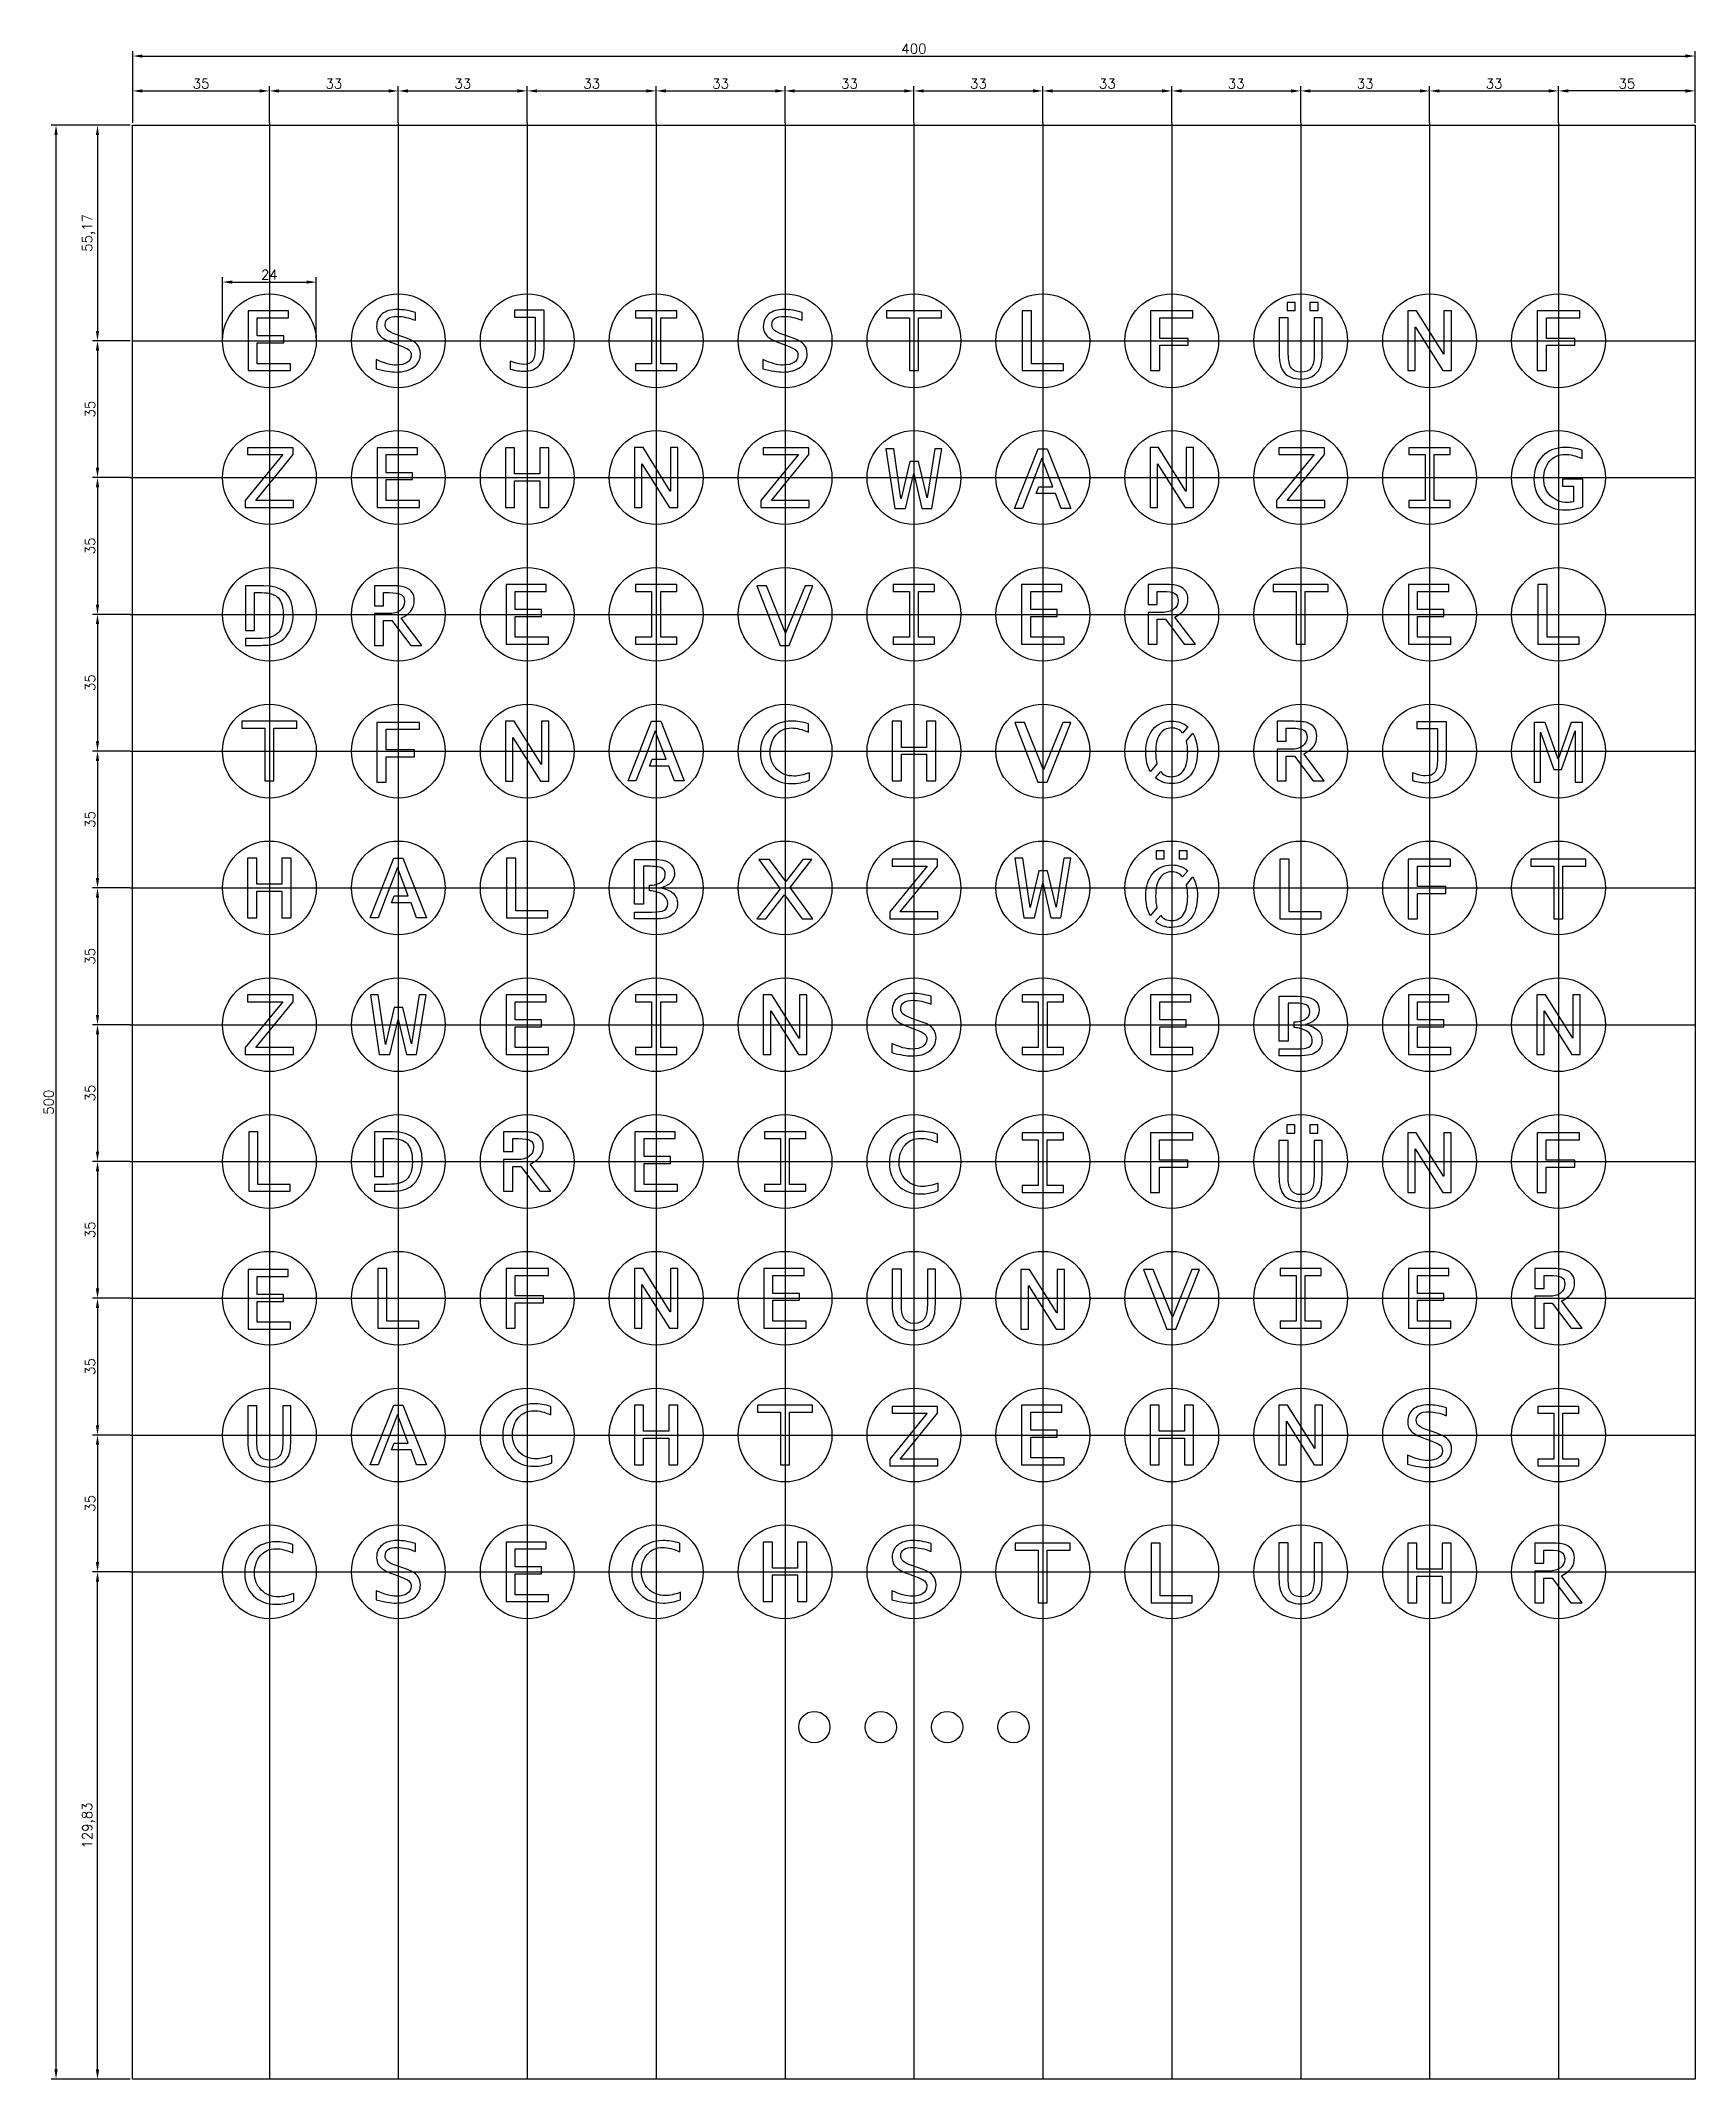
# Model space of a CAD drawing. Header units: millimetres. Extents: x 34 to 4705, y 266 to 817.
# Drawn here: x 707 to 1130, y 266 to 788 of the extents above; entities that cross this region are included whole.
import ezdxf

# ---------------------------------------------------------------- set-up
doc = ezdxf.new("R2010")
doc.units = ezdxf.units.MM
doc.layers.get('0').update_dxf_attribs({"lineweight": 25, "true_color": 0xffffff})
doc.layers.get('Defpoints').update_dxf_attribs({"true_color": 0xffffff})
doc.layers.add('Ebene 1', color=7, linetype='Continuous', true_color=0xffffff)
doc.styles.get("Standard").update_dxf_attribs({"font": 'txt_____.ttf'})
doc.dimstyles.get("Standard").update_dxf_attribs({"dimtxt": 2.5, "dimasz": 2.5, "dimexe": 1.25, "dimexo": 0.625, "dimtad": 1, "dimtxsty": 'Standard', "dimcen": 2.5, "dimadec": 0, "dimazin": 0, "dimtfac": 1, "dimtmove": 0, "dimatfit": 3, "dimfxl": 1, "dimarcsym": 0})

msp = doc.modelspace()

# ---------------------------------------------------------------- blocks, each defined once
blk = doc.blocks.new('E')
at = {"layer": 'Ebene 1'}
blk.add_open_spline([(-5.47, -7.91), (-5.47, -7.91), (-5.47, 7.34), (-5.47, 7.34), (-5.47, 7.34), (-5.47, 7.34), (4.84, 7.34), (4.84, 7.34), (4.84, 7.34), (4.84, 7.34), (4.84, 5.58), (4.84, 5.58), (4.84, 5.58), (4.84, 5.58), (-3.13, 5.58), (-3.13, 5.58), (-3.13, 5.58), (-3.13, 5.58), (-3.13, 0.96), (-3.13, 0.96), (-3.13, 0.96), (-3.13, 0.96), (3.63, 0.96), (3.63, 0.96), (3.63, 0.96), (3.63, 0.96), (3.63, -0.8), (3.63, -0.8), (3.63, -0.8), (3.63, -0.8), (-3.13, -0.8), (-3.13, -0.8), (-3.13, -0.8), (-3.13, -0.8), (-3.13, -6.15), (-3.13, -6.15), (-3.13, -6.15), (-3.13, -6.15), (5.39, -6.15), (5.39, -6.15), (5.39, -6.15), (5.39, -6.15), (5.39, -7.91), (5.39, -7.91), (5.39, -7.91), (5.39, -7.91), (-5.47, -7.91), (-5.47, -7.91)], degree=3, knots=[0, 0, 0, 0, 0.083333, 0.083333, 0.083333, 0.083333, 0.166667, 0.166667, 0.166667, 0.166667, 0.25, 0.25, 0.25, 0.25, 0.333333, 0.333333, 0.333333, 0.333333, 0.416667, 0.416667, 0.416667, 0.416667, 0.5, 0.5, 0.5, 0.5, 0.583333, 0.583333, 0.583333, 0.583333, 0.666667, 0.666667, 0.666667, 0.666667, 0.75, 0.75, 0.75, 0.75, 0.833333, 0.833333, 0.833333, 0.833333, 0.916667, 0.916667, 0.916667, 0.916667, 1, 1, 1, 1], dxfattribs=at)
blk = doc.blocks.new('I')
at = {"layer": 'Ebene 1'}
blk.add_open_spline([(-5.32, -7.91), (-5.32, -7.91), (-5.32, -6.15), (-5.32, -6.15), (-5.32, -6.15), (-5.32, -6.15), (-1.22, -6.15), (-1.22, -6.15), (-1.22, -6.15), (-1.22, -6.15), (-1.22, 5.58), (-1.22, 5.58), (-1.22, 5.58), (-1.22, 5.58), (-5.32, 5.58), (-5.32, 5.58), (-5.32, 5.58), (-5.32, 5.58), (-5.32, 7.34), (-5.32, 7.34), (-5.32, 7.34), (-5.32, 7.34), (5.24, 7.34), (5.24, 7.34), (5.24, 7.34), (5.24, 7.34), (5.24, 5.58), (5.24, 5.58), (5.24, 5.58), (5.24, 5.58), (1.14, 5.58), (1.14, 5.58), (1.14, 5.58), (1.14, 5.58), (1.14, -6.15), (1.14, -6.15), (1.14, -6.15), (1.14, -6.15), (5.24, -6.15), (5.24, -6.15), (5.24, -6.15), (5.24, -6.15), (5.24, -7.91), (5.24, -7.91), (5.24, -7.91), (5.24, -7.91), (-5.32, -7.91), (-5.32, -7.91)], degree=3, knots=[0, 0, 0, 0, 0.083333, 0.083333, 0.083333, 0.083333, 0.166667, 0.166667, 0.166667, 0.166667, 0.25, 0.25, 0.25, 0.25, 0.333333, 0.333333, 0.333333, 0.333333, 0.416667, 0.416667, 0.416667, 0.416667, 0.5, 0.5, 0.5, 0.5, 0.583333, 0.583333, 0.583333, 0.583333, 0.666667, 0.666667, 0.666667, 0.666667, 0.75, 0.75, 0.75, 0.75, 0.833333, 0.833333, 0.833333, 0.833333, 0.916667, 0.916667, 0.916667, 0.916667, 1, 1, 1, 1], dxfattribs=at)
blk = doc.blocks.new('S')
at = {"layer": 'Ebene 1'}
blk.add_open_spline([(4.35, 6.98), (4.35, 6.98), (4.35, 4.95), (4.35, 4.95), (4.35, 4.95), (2.63, 5.62), (1.1, 5.95), (-0.24, 5.95), (-0.24, 5.95), (-2.35, 5.95), (-3.41, 5.24), (-3.41, 3.81), (-3.41, 3.81), (-3.41, 3.23), (-3.21, 2.77), (-2.82, 2.42), (-2.82, 2.42), (-2.42, 2.06), (-1.69, 1.7), (-0.62, 1.33), (-0.62, 1.33), (-0.62, 1.33), (0.88, 0.81), (0.88, 0.81), (0.88, 0.81), (0.88, 0.81), (2.3, 0.31), (2.3, 0.31), (2.3, 0.31), (4.52, -0.46), (5.62, -1.77), (5.62, -3.63), (5.62, -3.63), (5.62, -5.04), (5.06, -6.17), (3.93, -7.01), (3.93, -7.01), (2.8, -7.86), (1.29, -8.28), (-0.6, -8.28), (-0.6, -8.28), (-1.92, -8.28), (-3.62, -8), (-5.7, -7.43), (-5.7, -7.43), (-5.7, -7.43), (-5.7, -5.11), (-5.7, -5.11), (-5.7, -5.11), (-3.63, -6.05), (-1.9, -6.52), (-0.54, -6.52), (-0.54, -6.52), (0.62, -6.52), (1.55, -6.29), (2.24, -5.84), (2.24, -5.84), (2.93, -5.38), (3.27, -4.77), (3.27, -4), (3.27, -4), (3.27, -3.41), (3.07, -2.95), (2.66, -2.61), (2.66, -2.61), (2.25, -2.27), (1.41, -1.86), (0.13, -1.39), (0.13, -1.39), (0.13, -1.39), (-1.44, -0.83), (-1.44, -0.83), (-1.44, -0.83), (-3, -0.25), (-4.08, 0.35), (-4.69, 0.96), (-4.69, 0.96), (-5.29, 1.57), (-5.6, 2.38), (-5.6, 3.39), (-5.6, 3.39), (-5.6, 4.77), (-5.13, 5.83), (-4.2, 6.58), (-4.2, 6.58), (-3.27, 7.33), (-1.96, 7.71), (-0.27, 7.71), (-0.27, 7.71), (1.1, 7.71), (2.64, 7.47), (4.35, 6.98)], degree=3, knots=[0, 0, 0, 0, 0.043478, 0.043478, 0.043478, 0.043478, 0.086957, 0.086957, 0.086957, 0.086957, 0.130435, 0.130435, 0.130435, 0.130435, 0.173913, 0.173913, 0.173913, 0.173913, 0.217391, 0.217391, 0.217391, 0.217391, 0.26087, 0.26087, 0.26087, 0.26087, 0.304348, 0.304348, 0.304348, 0.304348, 0.347826, 0.347826, 0.347826, 0.347826, 0.391304, 0.391304, 0.391304, 0.391304, 0.434783, 0.434783, 0.434783, 0.434783, 0.478261, 0.478261, 0.478261, 0.478261, 0.521739, 0.521739, 0.521739, 0.521739, 0.565217, 0.565217, 0.565217, 0.565217, 0.608696, 0.608696, 0.608696, 0.608696, 0.652174, 0.652174, 0.652174, 0.652174, 0.695652, 0.695652, 0.695652, 0.695652, 0.73913, 0.73913, 0.73913, 0.73913, 0.782609, 0.782609, 0.782609, 0.782609, 0.826087, 0.826087, 0.826087, 0.826087, 0.869565, 0.869565, 0.869565, 0.869565, 0.913043, 0.913043, 0.913043, 0.913043, 0.956522, 0.956522, 0.956522, 0.956522, 1, 1, 1, 1], dxfattribs=at)
blk = doc.blocks.new('T')
at = {"layer": 'Ebene 1'}
blk.add_open_spline([(-1.22, -7.91), (-1.22, -7.91), (-1.22, 5.58), (-1.22, 5.58), (-1.22, 5.58), (-1.22, 5.58), (-7.07, 5.58), (-7.07, 5.58), (-7.07, 5.58), (-7.07, 5.58), (-7.07, 7.34), (-7.07, 7.34), (-7.07, 7.34), (-7.07, 7.34), (7, 7.34), (7, 7.34), (7, 7.34), (7, 7.34), (7, 5.58), (7, 5.58), (7, 5.58), (7, 5.58), (1.14, 5.58), (1.14, 5.58), (1.14, 5.58), (1.14, 5.58), (1.14, -7.91), (1.14, -7.91), (1.14, -7.91), (1.14, -7.91), (-1.22, -7.91), (-1.22, -7.91)], degree=3, knots=[0, 0, 0, 0, 0.125, 0.125, 0.125, 0.125, 0.25, 0.25, 0.25, 0.25, 0.375, 0.375, 0.375, 0.375, 0.5, 0.5, 0.5, 0.5, 0.625, 0.625, 0.625, 0.625, 0.75, 0.75, 0.75, 0.75, 0.875, 0.875, 0.875, 0.875, 1, 1, 1, 1], dxfattribs=at)
blk = doc.blocks.new('L')
at = {"layer": 'Ebene 1'}
blk.add_open_spline([(-5.32, -7.91), (-5.32, -7.91), (-5.32, 7.34), (-5.32, 7.34), (-5.32, 7.34), (-5.32, 7.34), (-2.98, 7.34), (-2.98, 7.34), (-2.98, 7.34), (-2.98, 7.34), (-2.98, -6.15), (-2.98, -6.15), (-2.98, -6.15), (-2.98, -6.15), (5.24, -6.15), (5.24, -6.15), (5.24, -6.15), (5.24, -6.15), (5.24, -7.91), (5.24, -7.91), (5.24, -7.91), (5.24, -7.91), (-5.32, -7.91), (-5.32, -7.91)], degree=3, knots=[0, 0, 0, 0, 0.166667, 0.166667, 0.166667, 0.166667, 0.333333, 0.333333, 0.333333, 0.333333, 0.5, 0.5, 0.5, 0.5, 0.666667, 0.666667, 0.666667, 0.666667, 0.833333, 0.833333, 0.833333, 0.833333, 1, 1, 1, 1], dxfattribs=at)
blk = doc.blocks.new('F')
at = {"layer": 'Ebene 1'}
blk.add_open_spline([(-5.47, -7.91), (-5.47, -7.91), (-5.47, 7.34), (-5.47, 7.34), (-5.47, 7.34), (-5.47, 7.34), (5.39, 7.34), (5.39, 7.34), (5.39, 7.34), (5.39, 7.34), (5.39, 5.58), (5.39, 5.58), (5.39, 5.58), (5.39, 5.58), (-3.13, 5.58), (-3.13, 5.58), (-3.13, 5.58), (-3.13, 5.58), (-3.13, 0.33), (-3.13, 0.33), (-3.13, 0.33), (-3.13, 0.33), (4.14, 0.33), (4.14, 0.33), (4.14, 0.33), (4.14, 0.33), (4.14, -1.43), (4.14, -1.43), (4.14, -1.43), (4.14, -1.43), (-3.13, -1.43), (-3.13, -1.43), (-3.13, -1.43), (-3.13, -1.43), (-3.13, -7.91), (-3.13, -7.91), (-3.13, -7.91), (-3.13, -7.91), (-5.47, -7.91), (-5.47, -7.91)], degree=3, knots=[0, 0, 0, 0, 0.1, 0.1, 0.1, 0.1, 0.2, 0.2, 0.2, 0.2, 0.3, 0.3, 0.3, 0.3, 0.4, 0.4, 0.4, 0.4, 0.5, 0.5, 0.5, 0.5, 0.6, 0.6, 0.6, 0.6, 0.7, 0.7, 0.7, 0.7, 0.8, 0.8, 0.8, 0.8, 0.9, 0.9, 0.9, 0.9, 1, 1, 1, 1], dxfattribs=at)
blk = doc.blocks.new('Ü')
at = {"layer": 'Ebene 1'}
for points, knots in [([(-5.57, 5.38), (-5.57, 5.38), (-3.23, 5.38), (-3.23, 5.38), (-3.23, 5.38), (-3.23, 5.38), (-3.23, -3.88), (-3.23, -3.88), (-3.23, -3.88), (-3.23, -5.49), (-2.97, -6.66), (-2.46, -7.39), (-2.46, -7.39), (-1.95, -8.11), (-1.12, -8.48), (0.02, -8.48), (0.02, -8.48), (1.22, -8.48), (2.09, -8.11), (2.62, -7.39), (2.62, -7.39), (3.15, -6.66), (3.41, -5.47), (3.41, -3.82), (3.41, -3.82), (3.41, -3.82), (3.41, 5.38), (3.41, 5.38), (3.41, 5.38), (3.41, 5.38), (5.46, 5.38), (5.46, 5.38), (5.46, 5.38), (5.46, 5.38), (5.46, -3.47), (5.46, -3.47), (5.46, -3.47), (5.46, -5.38), (5.23, -6.76), (4.78, -7.59), (4.78, -7.59), (3.82, -9.35), (2.24, -10.24), (0.04, -10.24), (0.04, -10.24), (-1.87, -10.24), (-3.28, -9.71), (-4.2, -8.67), (-4.2, -8.67), (-5.11, -7.62), (-5.57, -6.01), (-5.57, -3.84), (-5.57, -3.84), (-5.57, -3.84), (-5.57, 5.38), (-5.57, 5.38)], [0, 0, 0, 0, 0.071429, 0.071429, 0.071429, 0.071429, 0.142857, 0.142857, 0.142857, 0.142857, 0.214286, 0.214286, 0.214286, 0.214286, 0.285714, 0.285714, 0.285714, 0.285714, 0.357143, 0.357143, 0.357143, 0.357143, 0.428571, 0.428571, 0.428571, 0.428571, 0.5, 0.5, 0.5, 0.5, 0.571429, 0.571429, 0.571429, 0.571429, 0.642857, 0.642857, 0.642857, 0.642857, 0.714286, 0.714286, 0.714286, 0.714286, 0.785714, 0.785714, 0.785714, 0.785714, 0.857143, 0.857143, 0.857143, 0.857143, 0.928571, 0.928571, 0.928571, 0.928571, 1, 1, 1, 1]), ([(-3.54, 7.28), (-3.54, 7.28), (-3.54, 9.34), (-3.54, 9.34), (-3.54, 9.34), (-3.54, 9.34), (-1.48, 9.34), (-1.48, 9.34), (-1.48, 9.34), (-1.48, 9.34), (-1.48, 7.28), (-1.48, 7.28), (-1.48, 7.28), (-1.48, 7.28), (-3.54, 7.28), (-3.54, 7.28)], [0, 0, 0, 0, 0.25, 0.25, 0.25, 0.25, 0.5, 0.5, 0.5, 0.5, 0.75, 0.75, 0.75, 0.75, 1, 1, 1, 1]), ([(2.32, 7.28), (2.32, 7.28), (2.32, 9.34), (2.32, 9.34), (2.32, 9.34), (2.32, 9.34), (4.38, 9.34), (4.38, 9.34), (4.38, 9.34), (4.38, 9.34), (4.38, 7.28), (4.38, 7.28), (4.38, 7.28), (4.38, 7.28), (2.32, 7.28), (2.32, 7.28)], [0, 0, 0, 0, 0.25, 0.25, 0.25, 0.25, 0.5, 0.5, 0.5, 0.5, 0.75, 0.75, 0.75, 0.75, 1, 1, 1, 1])]:
    blk.add_open_spline(points, degree=3, knots=knots, dxfattribs=at)
blk = doc.blocks.new('N')
at = {"layer": 'Ebene 1'}
blk.add_open_spline([(-5.61, -7.93), (-5.61, -7.93), (-5.61, 7.37), (-5.61, 7.37), (-5.61, 7.37), (-5.61, 7.37), (-3.4, 7.37), (-3.4, 7.37), (-3.4, 7.37), (-3.4, 7.37), (3.59, -3.73), (3.59, -3.73), (3.59, -3.73), (3.59, -3.73), (3.62, -3.73), (3.62, -3.73), (3.62, -3.73), (3.62, -3.73), (3.62, 7.37), (3.62, 7.37), (3.62, 7.37), (3.62, 7.37), (5.53, 7.37), (5.53, 7.37), (5.53, 7.37), (5.53, 7.37), (5.53, -7.93), (5.53, -7.93), (5.53, -7.93), (5.53, -7.93), (3.37, -7.93), (3.37, -7.93), (3.37, -7.93), (3.37, -7.93), (-3.68, 3.24), (-3.68, 3.24), (-3.68, 3.24), (-3.68, 3.24), (-3.71, 3.24), (-3.71, 3.24), (-3.71, 3.24), (-3.71, 3.24), (-3.71, -7.93), (-3.71, -7.93), (-3.71, -7.93), (-3.71, -7.93), (-5.61, -7.93), (-5.61, -7.93)], degree=3, knots=[0, 0, 0, 0, 0.083333, 0.083333, 0.083333, 0.083333, 0.166667, 0.166667, 0.166667, 0.166667, 0.25, 0.25, 0.25, 0.25, 0.333333, 0.333333, 0.333333, 0.333333, 0.416667, 0.416667, 0.416667, 0.416667, 0.5, 0.5, 0.5, 0.5, 0.583333, 0.583333, 0.583333, 0.583333, 0.666667, 0.666667, 0.666667, 0.666667, 0.75, 0.75, 0.75, 0.75, 0.833333, 0.833333, 0.833333, 0.833333, 0.916667, 0.916667, 0.916667, 0.916667, 1, 1, 1, 1], dxfattribs=at)
blk = doc.blocks.new('H')
at = {"layer": 'Ebene 1'}
blk.add_open_spline([(-5.61, -7.92), (-5.61, -7.92), (-5.61, 7.33), (-5.61, 7.33), (-5.61, 7.33), (-5.61, 7.33), (-3.27, 7.33), (-3.27, 7.33), (-3.27, 7.33), (-3.27, 7.33), (-3.27, 0.67), (-3.27, 0.67), (-3.27, 0.67), (-3.27, 0.67), (3.18, 0.67), (3.18, 0.67), (3.18, 0.67), (3.18, 0.67), (3.18, 7.33), (3.18, 7.33), (3.18, 7.33), (3.18, 7.33), (5.53, 7.33), (5.53, 7.33), (5.53, 7.33), (5.53, 7.33), (5.53, -7.92), (5.53, -7.92), (5.53, -7.92), (5.53, -7.92), (3.18, -7.92), (3.18, -7.92), (3.18, -7.92), (3.18, -7.92), (3.18, -1.1), (3.18, -1.1), (3.18, -1.1), (3.18, -1.1), (-3.27, -1.1), (-3.27, -1.1), (-3.27, -1.1), (-3.27, -1.1), (-3.27, -7.92), (-3.27, -7.92), (-3.27, -7.92), (-3.27, -7.92), (-5.61, -7.92), (-5.61, -7.92)], degree=3, knots=[0, 0, 0, 0, 0.083333, 0.083333, 0.083333, 0.083333, 0.166667, 0.166667, 0.166667, 0.166667, 0.25, 0.25, 0.25, 0.25, 0.333333, 0.333333, 0.333333, 0.333333, 0.416667, 0.416667, 0.416667, 0.416667, 0.5, 0.5, 0.5, 0.5, 0.583333, 0.583333, 0.583333, 0.583333, 0.666667, 0.666667, 0.666667, 0.666667, 0.75, 0.75, 0.75, 0.75, 0.833333, 0.833333, 0.833333, 0.833333, 0.916667, 0.916667, 0.916667, 0.916667, 1, 1, 1, 1], dxfattribs=at)
blk = doc.blocks.new('Z')
at = {"layer": 'Ebene 1'}
blk.add_open_spline([(-6.2, -7.92), (-6.2, -7.92), (-6.2, -6.16), (-6.2, -6.16), (-6.2, -6.16), (-6.2, -6.16), (3.37, 5.57), (3.37, 5.57), (3.37, 5.57), (3.37, 5.57), (-5.61, 5.57), (-5.61, 5.57), (-5.61, 5.57), (-5.61, 5.57), (-5.61, 7.33), (-5.61, 7.33), (-5.61, 7.33), (-5.61, 7.33), (6.02, 7.33), (6.02, 7.33), (6.02, 7.33), (6.02, 7.33), (6.02, 5.57), (6.02, 5.57), (6.02, 5.57), (6.02, 5.57), (-3.54, -6.16), (-3.54, -6.16), (-3.54, -6.16), (-3.54, -6.16), (6.12, -6.16), (6.12, -6.16), (6.12, -6.16), (6.12, -6.16), (6.12, -7.92), (6.12, -7.92), (6.12, -7.92), (6.12, -7.92), (-6.2, -7.92), (-6.2, -7.92)], degree=3, knots=[0, 0, 0, 0, 0.1, 0.1, 0.1, 0.1, 0.2, 0.2, 0.2, 0.2, 0.3, 0.3, 0.3, 0.3, 0.4, 0.4, 0.4, 0.4, 0.5, 0.5, 0.5, 0.5, 0.6, 0.6, 0.6, 0.6, 0.7, 0.7, 0.7, 0.7, 0.8, 0.8, 0.8, 0.8, 0.9, 0.9, 0.9, 0.9, 1, 1, 1, 1], dxfattribs=at)
blk = doc.blocks.new('W')
at = {"layer": 'Ebene 1'}
blk.add_open_spline([(-4.9, -7.92), (-4.9, -7.92), (-7.17, 7.33), (-7.17, 7.33), (-7.17, 7.33), (-7.17, 7.33), (-5.17, 7.33), (-5.17, 7.33), (-5.17, 7.33), (-5.17, 7.33), (-3.32, -5.34), (-3.32, -5.34), (-3.32, -5.34), (-3.32, -5.34), (-3.28, -5.34), (-3.28, -5.34), (-3.28, -5.34), (-3.28, -5.34), (-1.08, 4.11), (-1.08, 4.11), (-1.08, 4.11), (-1.08, 4.11), (1.17, 4.11), (1.17, 4.11), (1.17, 4.11), (1.17, 4.11), (3.34, -5.2), (3.34, -5.2), (3.34, -5.2), (3.34, -5.2), (3.37, -5.2), (3.37, -5.2), (3.37, -5.2), (3.37, -5.2), (5.32, 7.33), (5.32, 7.33), (5.32, 7.33), (5.32, 7.33), (7.11, 7.33), (7.11, 7.33), (7.11, 7.33), (7.11, 7.33), (4.6, -7.92), (4.6, -7.92), (4.6, -7.92), (4.6, -7.92), (2.05, -7.92), (2.05, -7.92), (2.05, -7.92), (2.05, -7.92), (-0.05, 1.03), (-0.05, 1.03), (-0.05, 1.03), (-0.05, 1.03), (-0.07, 1.03), (-0.07, 1.03), (-0.07, 1.03), (-0.07, 1.03), (-2.19, -7.92), (-2.19, -7.92), (-2.19, -7.92), (-2.19, -7.92), (-4.9, -7.92), (-4.9, -7.92)], degree=3, knots=[0, 0, 0, 0, 0.0625, 0.0625, 0.0625, 0.0625, 0.125, 0.125, 0.125, 0.125, 0.1875, 0.1875, 0.1875, 0.1875, 0.25, 0.25, 0.25, 0.25, 0.3125, 0.3125, 0.3125, 0.3125, 0.375, 0.375, 0.375, 0.375, 0.4375, 0.4375, 0.4375, 0.4375, 0.5, 0.5, 0.5, 0.5, 0.5625, 0.5625, 0.5625, 0.5625, 0.625, 0.625, 0.625, 0.625, 0.6875, 0.6875, 0.6875, 0.6875, 0.75, 0.75, 0.75, 0.75, 0.8125, 0.8125, 0.8125, 0.8125, 0.875, 0.875, 0.875, 0.875, 0.9375, 0.9375, 0.9375, 0.9375, 1, 1, 1, 1], dxfattribs=at)
blk = doc.blocks.new('A')
at = {"layer": 'Ebene 1'}
blk.add_open_spline([(-1.07, -2.34), (-1.07, -2.34), (-1.74, -4.11), (-1.74, -4.11), (-1.74, -4.11), (-1.74, -4.11), (0.4, -4.11), (0.4, -4.11), (0.4, -4.11), (0.4, -4.11), (3.22, -4.11), (3.22, -4.11), (3.22, -4.11), (3.22, -4.11), (4.66, -7.92), (4.66, -7.92), (4.66, -7.92), (4.66, -7.92), (7.14, -7.92), (7.14, -7.92), (7.14, -7.92), (7.14, -7.92), (1.13, 7.33), (1.13, 7.33), (1.13, 7.33), (1.13, 7.33), (-1.21, 7.33), (-1.21, 7.33), (-1.21, 7.33), (-1.21, 7.33), (-7.23, -7.92), (-7.23, -7.92), (-7.23, -7.92), (-7.23, -7.92), (-5.2, -7.92), (-5.2, -7.92), (-5.2, -7.92), (-5.2, -7.92), (-3.04, -2.34), (-3.04, -2.34), (-3.04, -2.34), (-3.04, -2.34), (-0.27, 4.94), (-0.27, 4.94), (-0.27, 4.94), (-0.27, 4.94), (2.52, -2.34), (2.52, -2.34), (2.52, -2.34), (2.52, -2.34), (0.39, -2.34), (0.39, -2.34), (0.39, -2.34), (0.39, -2.34), (-1.07, -2.34), (-1.07, -2.34)], degree=3, knots=[0, 0, 0, 0, 0.071429, 0.071429, 0.071429, 0.071429, 0.142857, 0.142857, 0.142857, 0.142857, 0.214286, 0.214286, 0.214286, 0.214286, 0.285714, 0.285714, 0.285714, 0.285714, 0.357143, 0.357143, 0.357143, 0.357143, 0.428571, 0.428571, 0.428571, 0.428571, 0.5, 0.5, 0.5, 0.5, 0.571429, 0.571429, 0.571429, 0.571429, 0.642857, 0.642857, 0.642857, 0.642857, 0.714286, 0.714286, 0.714286, 0.714286, 0.785714, 0.785714, 0.785714, 0.785714, 0.857143, 0.857143, 0.857143, 0.857143, 0.928571, 0.928571, 0.928571, 0.928571, 1, 1, 1, 1], dxfattribs=at)
blk = doc.blocks.new('R')
at = {"layer": 'Ebene 1'}
blk.add_open_spline([(-3.75, 5.56), (-3.75, 5.56), (-3.75, 2.21), (-3.75, 2.21), (-3.75, 2.21), (-3.75, 2.21), (-6.09, 2.21), (-6.09, 2.21), (-6.09, 2.21), (-6.09, 2.21), (-6.1, 7.32), (-6.1, 7.32), (-6.1, 7.32), (-6.1, 7.32), (-1.83, 7.32), (-1.83, 7.32), (-1.83, 7.32), (-0.05, 7.32), (1.18, 7.18), (1.87, 6.88), (1.87, 6.88), (3.34, 6.27), (4.08, 5.19), (4.08, 3.65), (4.08, 3.65), (4.08, 2.59), (3.82, 1.7), (3.31, 0.99), (3.31, 0.99), (2.8, 0.28), (1.95, -0.38), (0.75, -0.99), (0.75, -0.99), (0.75, -0.99), (6.01, -7.93), (6.01, -7.93), (6.01, -7.93), (6.01, -7.93), (3.17, -7.93), (3.17, -7.93), (3.17, -7.93), (3.17, -7.93), (-1.64, -1.58), (-1.64, -1.58), (-1.64, -1.58), (-1.64, -1.58), (-3.75, -1.58), (-3.75, -1.58), (-3.75, -1.58), (-3.75, -1.58), (-3.75, -7.93), (-3.75, -7.93), (-3.75, -7.93), (-3.75, -7.93), (-6.1, -7.93), (-6.1, -7.93), (-6.1, -7.93), (-6.1, -7.93), (-6.1, 0.21), (-6.1, 0.21), (-6.1, 0.21), (-6.1, 0.21), (-2.52, 0.19), (-2.52, 0.19), (-2.52, 0.19), (-1.26, 0.18), (-0.26, 0.47), (0.48, 1.02), (0.48, 1.02), (1.21, 1.58), (1.58, 2.32), (1.58, 3.27), (1.58, 3.27), (1.58, 4.14), (1.31, 4.75), (0.75, 5.07), (0.75, 5.07), (0.2, 5.4), (-0.83, 5.56), (-2.31, 5.56), (-2.31, 5.56), (-2.31, 5.56), (-3.75, 5.56), (-3.75, 5.56)], degree=3, knots=[0, 0, 0, 0, 0.047619, 0.047619, 0.047619, 0.047619, 0.095238, 0.095238, 0.095238, 0.095238, 0.142857, 0.142857, 0.142857, 0.142857, 0.190476, 0.190476, 0.190476, 0.190476, 0.238095, 0.238095, 0.238095, 0.238095, 0.285714, 0.285714, 0.285714, 0.285714, 0.333333, 0.333333, 0.333333, 0.333333, 0.380952, 0.380952, 0.380952, 0.380952, 0.428571, 0.428571, 0.428571, 0.428571, 0.47619, 0.47619, 0.47619, 0.47619, 0.52381, 0.52381, 0.52381, 0.52381, 0.571429, 0.571429, 0.571429, 0.571429, 0.619048, 0.619048, 0.619048, 0.619048, 0.666667, 0.666667, 0.666667, 0.666667, 0.714286, 0.714286, 0.714286, 0.714286, 0.761905, 0.761905, 0.761905, 0.761905, 0.809524, 0.809524, 0.809524, 0.809524, 0.857143, 0.857143, 0.857143, 0.857143, 0.904762, 0.904762, 0.904762, 0.904762, 0.952381, 0.952381, 0.952381, 0.952381, 1, 1, 1, 1], dxfattribs=at)
blk = doc.blocks.new('D')
at = {"layer": 'Ebene 1'}
blk.add_open_spline([(-3.8, -4.17), (-3.8, -4.17), (-6.15, -4.17), (-6.15, -4.17), (-6.15, -4.17), (-6.15, -4.17), (-6.14, 7.32), (-6.14, 7.32), (-6.14, 7.32), (-6.14, 7.32), (-1.54, 7.32), (-1.54, 7.32), (-1.54, 7.32), (3.53, 7.32), (6.07, 4.88), (6.07, 0), (6.07, 0), (6.07, -2.26), (5.52, -4.09), (4.42, -5.48), (4.42, -5.48), (3.73, -6.36), (2.87, -6.99), (1.86, -7.37), (1.86, -7.37), (0.85, -7.74), (-0.49, -7.93), (-2.17, -7.93), (-2.17, -7.93), (-2.17, -7.93), (-6.14, -7.93), (-6.14, -7.93), (-6.14, -7.93), (-6.14, -7.93), (-6.14, -6.17), (-6.14, -6.17), (-6.14, -6.17), (-6.14, -6.17), (-2.62, -6.17), (-2.62, -6.17), (-2.62, -6.17), (-0.39, -6.17), (1.2, -5.73), (2.15, -4.84), (2.15, -4.84), (3.1, -3.95), (3.57, -2.46), (3.57, -0.37), (3.57, -0.37), (3.57, 1.75), (3.14, 3.27), (2.29, 4.19), (2.29, 4.19), (1.43, 5.1), (0.01, 5.56), (-1.99, 5.56), (-1.99, 5.56), (-1.99, 5.56), (-3.8, 5.56), (-3.8, 5.56), (-3.8, 5.56), (-3.8, 5.56), (-3.8, -4.17), (-3.8, -4.17)], degree=3, knots=[0, 0, 0, 0, 0.0625, 0.0625, 0.0625, 0.0625, 0.125, 0.125, 0.125, 0.125, 0.1875, 0.1875, 0.1875, 0.1875, 0.25, 0.25, 0.25, 0.25, 0.3125, 0.3125, 0.3125, 0.3125, 0.375, 0.375, 0.375, 0.375, 0.4375, 0.4375, 0.4375, 0.4375, 0.5, 0.5, 0.5, 0.5, 0.5625, 0.5625, 0.5625, 0.5625, 0.625, 0.625, 0.625, 0.625, 0.6875, 0.6875, 0.6875, 0.6875, 0.75, 0.75, 0.75, 0.75, 0.8125, 0.8125, 0.8125, 0.8125, 0.875, 0.875, 0.875, 0.875, 0.9375, 0.9375, 0.9375, 0.9375, 1, 1, 1, 1], dxfattribs=at)
blk = doc.blocks.new('C')
at = {"layer": 'Ebene 1'}
blk.add_open_spline([(6.22, -7.46), (4.65, -8.03), (3.17, -8.31), (1.78, -8.31), (1.78, -8.31), (-0.64, -8.31), (-2.59, -7.58), (-4.08, -6.13), (-4.08, -6.13), (-5.56, -4.67), (-6.3, -2.76), (-6.3, -0.39), (-6.3, -0.39), (-6.3, 2.01), (-5.56, 3.96), (-4.09, 5.44), (-4.09, 5.44), (-2.61, 6.93), (-0.69, 7.68), (1.69, 7.68), (1.69, 7.68), (3.04, 7.68), (4.48, 7.45), (6.01, 6.99), (6.01, 6.99), (6.01, 6.99), (6.01, 4.84), (6.01, 4.84), (6.01, 4.84), (4.44, 5.56), (2.98, 5.92), (1.62, 5.92), (1.62, 5.92), (0.04, 5.92), (-1.26, 5.34), (-2.28, 4.18), (-2.28, 4.18), (-3.3, 3.03), (-3.8, 1.55), (-3.8, -0.23), (-3.8, -0.23), (-3.8, -2.04), (-3.23, -3.52), (-2.08, -4.67), (-2.08, -4.67), (-0.93, -5.82), (0.55, -6.39), (2.36, -6.39), (2.36, -6.39), (3.45, -6.39), (4.74, -6.11), (6.22, -5.54), (6.22, -5.54), (6.22, -5.54), (6.22, -7.46), (6.22, -7.46)], degree=3, knots=[0, 0, 0, 0, 0.071429, 0.071429, 0.071429, 0.071429, 0.142857, 0.142857, 0.142857, 0.142857, 0.214286, 0.214286, 0.214286, 0.214286, 0.285714, 0.285714, 0.285714, 0.285714, 0.357143, 0.357143, 0.357143, 0.357143, 0.428571, 0.428571, 0.428571, 0.428571, 0.5, 0.5, 0.5, 0.5, 0.571429, 0.571429, 0.571429, 0.571429, 0.642857, 0.642857, 0.642857, 0.642857, 0.714286, 0.714286, 0.714286, 0.714286, 0.785714, 0.785714, 0.785714, 0.785714, 0.857143, 0.857143, 0.857143, 0.857143, 0.928571, 0.928571, 0.928571, 0.928571, 1, 1, 1, 1], dxfattribs=at)
blk = doc.blocks.new('*D58')
at = {"color": 0, "lineweight": -2, "transparency": 16777216}
for p, q in [((729.7, 766.08), (709.46, 766.08)), ((710.71, 268.58), (710.71, 763.58)), ((729.7, 266.08), (709.46, 266.08))]:
    blk.add_line(p, q, dxfattribs=at)
at = {"color": 0, "transparency": 16777216}
for points in [[(710.29, 763.58), (711.12, 763.58), (710.71, 766.08)], [(710.29, 268.58), (711.12, 268.58), (710.71, 266.08)]]:
    blk.add_solid(points, dxfattribs=at)
at = {"layer": 'Defpoints', "color": 0, "transparency": 16777216}
for p in [(710.71, 766.08), (730.33, 766.08), (730.33, 266.08)]:
    blk.add_point(p, dxfattribs=at)
at = {"color": 0, "transparency": 16777216, "insert": (710.08, 516.08), "char_height": 2.5, "attachment_point": 8, "rotation": 90}
blk.add_mtext('500', dxfattribs=at)
blk = doc.blocks.new('*D59')
at = {"color": 0, "lineweight": -2, "transparency": 16777216}
for p, q in [((765.33, 766.71), (765.33, 776.1)), ((767.83, 774.85), (795.83, 774.85)), ((798.33, 766.71), (798.33, 776.1))]:
    blk.add_line(p, q, dxfattribs=at)
at = {"color": 0, "transparency": 16777216}
for points in [[(767.83, 775.26), (767.83, 774.43), (765.33, 774.85)], [(795.83, 775.26), (795.83, 774.43), (798.33, 774.85)]]:
    blk.add_solid(points, dxfattribs=at)
at = {"layer": 'Defpoints', "color": 0, "transparency": 16777216}
for p in [(798.33, 774.85), (765.33, 766.08), (798.33, 766.08)]:
    blk.add_point(p, dxfattribs=at)
at = {"color": 0, "transparency": 16777216, "insert": (781.83, 775.47), "char_height": 2.5, "attachment_point": 8}
blk.add_mtext('33', dxfattribs=at)
blk = doc.blocks.new('*D60')
at = {"color": 0, "lineweight": -2, "transparency": 16777216}
for p, q in [((798.33, 766.71), (798.33, 776.1)), ((800.83, 774.85), (828.83, 774.85)), ((831.33, 766.71), (831.33, 776.1))]:
    blk.add_line(p, q, dxfattribs=at)
at = {"color": 0, "transparency": 16777216}
for points in [[(800.83, 775.26), (800.83, 774.43), (798.33, 774.85)], [(828.83, 775.26), (828.83, 774.43), (831.33, 774.85)]]:
    blk.add_solid(points, dxfattribs=at)
at = {"layer": 'Defpoints', "color": 0, "transparency": 16777216}
for p in [(831.33, 774.85), (798.33, 766.08), (831.33, 766.08)]:
    blk.add_point(p, dxfattribs=at)
at = {"color": 0, "transparency": 16777216, "insert": (814.83, 775.47), "char_height": 2.5, "attachment_point": 8}
blk.add_mtext('33', dxfattribs=at)
blk = doc.blocks.new('*D61')
at = {"color": 0, "lineweight": -2, "transparency": 16777216}
for p, q in [((831.33, 766.71), (831.33, 776.1)), ((833.83, 774.85), (861.83, 774.85)), ((864.33, 766.71), (864.33, 776.1))]:
    blk.add_line(p, q, dxfattribs=at)
at = {"color": 0, "transparency": 16777216}
for points in [[(833.83, 775.26), (833.83, 774.43), (831.33, 774.85)], [(861.83, 775.26), (861.83, 774.43), (864.33, 774.85)]]:
    blk.add_solid(points, dxfattribs=at)
at = {"layer": 'Defpoints', "color": 0, "transparency": 16777216}
for p in [(864.33, 774.85), (831.33, 766.08), (864.33, 766.08)]:
    blk.add_point(p, dxfattribs=at)
at = {"color": 0, "transparency": 16777216, "insert": (847.83, 775.47), "char_height": 2.5, "attachment_point": 8}
blk.add_mtext('33', dxfattribs=at)
blk = doc.blocks.new('*D62')
at = {"color": 0, "lineweight": -2, "transparency": 16777216}
for p, q in [((864.33, 766.71), (864.33, 776.1)), ((866.83, 774.85), (894.83, 774.85)), ((897.33, 766.71), (897.33, 776.1))]:
    blk.add_line(p, q, dxfattribs=at)
at = {"color": 0, "transparency": 16777216}
for points in [[(866.83, 775.26), (866.83, 774.43), (864.33, 774.85)], [(894.83, 775.26), (894.83, 774.43), (897.33, 774.85)]]:
    blk.add_solid(points, dxfattribs=at)
at = {"layer": 'Defpoints', "color": 0, "transparency": 16777216}
for p in [(897.33, 774.85), (864.33, 766.08), (897.33, 766.08)]:
    blk.add_point(p, dxfattribs=at)
at = {"color": 0, "transparency": 16777216, "insert": (880.83, 775.47), "char_height": 2.5, "attachment_point": 8}
blk.add_mtext('33', dxfattribs=at)
blk = doc.blocks.new('*D63')
at = {"color": 0, "lineweight": -2, "transparency": 16777216}
for p, q in [((897.33, 766.71), (897.33, 776.1)), ((899.83, 774.85), (927.83, 774.85)), ((930.33, 766.71), (930.33, 776.1))]:
    blk.add_line(p, q, dxfattribs=at)
at = {"color": 0, "transparency": 16777216}
for points in [[(899.83, 775.26), (899.83, 774.43), (897.33, 774.85)], [(927.83, 775.26), (927.83, 774.43), (930.33, 774.85)]]:
    blk.add_solid(points, dxfattribs=at)
at = {"layer": 'Defpoints', "color": 0, "transparency": 16777216}
for p in [(930.33, 774.85), (897.33, 766.08), (930.33, 766.08)]:
    blk.add_point(p, dxfattribs=at)
at = {"color": 0, "transparency": 16777216, "insert": (913.83, 775.47), "char_height": 2.5, "attachment_point": 8}
blk.add_mtext('33', dxfattribs=at)
blk = doc.blocks.new('*D64')
at = {"color": 0, "lineweight": -2, "transparency": 16777216}
for p, q in [((930.33, 766.71), (930.33, 776.1)), ((932.83, 774.85), (960.83, 774.85)), ((963.33, 766.71), (963.33, 776.1))]:
    blk.add_line(p, q, dxfattribs=at)
at = {"color": 0, "transparency": 16777216}
for points in [[(932.83, 775.26), (932.83, 774.43), (930.33, 774.85)], [(960.83, 775.26), (960.83, 774.43), (963.33, 774.85)]]:
    blk.add_solid(points, dxfattribs=at)
at = {"layer": 'Defpoints', "color": 0, "transparency": 16777216}
for p in [(963.33, 774.85), (930.33, 766.08), (963.33, 766.08)]:
    blk.add_point(p, dxfattribs=at)
at = {"color": 0, "transparency": 16777216, "insert": (946.83, 775.47), "char_height": 2.5, "attachment_point": 8}
blk.add_mtext('33', dxfattribs=at)
blk = doc.blocks.new('*D65')
at = {"color": 0, "lineweight": -2, "transparency": 16777216}
for p, q in [((963.33, 766.71), (963.33, 776.1)), ((965.83, 774.85), (993.83, 774.85)), ((996.33, 766.71), (996.33, 776.1))]:
    blk.add_line(p, q, dxfattribs=at)
at = {"color": 0, "transparency": 16777216}
for points in [[(965.83, 775.26), (965.83, 774.43), (963.33, 774.85)], [(993.83, 775.26), (993.83, 774.43), (996.33, 774.85)]]:
    blk.add_solid(points, dxfattribs=at)
at = {"layer": 'Defpoints', "color": 0, "transparency": 16777216}
for p in [(996.33, 774.85), (963.33, 766.08), (996.33, 766.08)]:
    blk.add_point(p, dxfattribs=at)
at = {"color": 0, "transparency": 16777216, "insert": (979.83, 775.47), "char_height": 2.5, "attachment_point": 8}
blk.add_mtext('33', dxfattribs=at)
blk = doc.blocks.new('*D66')
at = {"color": 0, "lineweight": -2, "transparency": 16777216}
for p, q in [((996.33, 766.71), (996.33, 776.1)), ((998.83, 774.85), (1026.83, 774.85)), ((1029.33, 766.71), (1029.33, 776.1))]:
    blk.add_line(p, q, dxfattribs=at)
at = {"color": 0, "transparency": 16777216}
for points in [[(998.83, 775.26), (998.83, 774.43), (996.33, 774.85)], [(1026.83, 775.26), (1026.83, 774.43), (1029.33, 774.85)]]:
    blk.add_solid(points, dxfattribs=at)
at = {"layer": 'Defpoints', "color": 0, "transparency": 16777216}
for p in [(1029.33, 774.85), (996.33, 766.08), (1029.33, 766.08)]:
    blk.add_point(p, dxfattribs=at)
at = {"color": 0, "transparency": 16777216, "insert": (1012.83, 775.47), "char_height": 2.5, "attachment_point": 8}
blk.add_mtext('33', dxfattribs=at)
blk = doc.blocks.new('*D67')
at = {"color": 0, "lineweight": -2, "transparency": 16777216}
for p, q in [((1029.33, 766.71), (1029.33, 776.1)), ((1031.83, 774.85), (1059.83, 774.85)), ((1062.33, 766.71), (1062.33, 776.1))]:
    blk.add_line(p, q, dxfattribs=at)
at = {"color": 0, "transparency": 16777216}
for points in [[(1031.83, 775.26), (1031.83, 774.43), (1029.33, 774.85)], [(1059.83, 775.26), (1059.83, 774.43), (1062.33, 774.85)]]:
    blk.add_solid(points, dxfattribs=at)
at = {"layer": 'Defpoints', "color": 0, "transparency": 16777216}
for p in [(1062.33, 774.85), (1029.33, 766.08), (1062.33, 766.08)]:
    blk.add_point(p, dxfattribs=at)
at = {"color": 0, "transparency": 16777216, "insert": (1045.83, 775.47), "char_height": 2.5, "attachment_point": 8}
blk.add_mtext('33', dxfattribs=at)
blk = doc.blocks.new('*D68')
at = {"color": 0, "lineweight": -2, "transparency": 16777216}
for p, q in [((1062.33, 766.71), (1062.33, 776.1)), ((1064.83, 774.85), (1092.83, 774.85)), ((1095.33, 766.71), (1095.33, 776.1))]:
    blk.add_line(p, q, dxfattribs=at)
at = {"color": 0, "transparency": 16777216}
for points in [[(1064.83, 775.26), (1064.83, 774.43), (1062.33, 774.85)], [(1092.83, 775.26), (1092.83, 774.43), (1095.33, 774.85)]]:
    blk.add_solid(points, dxfattribs=at)
at = {"layer": 'Defpoints', "color": 0, "transparency": 16777216}
for p in [(1095.33, 774.85), (1062.33, 766.08), (1095.33, 766.08)]:
    blk.add_point(p, dxfattribs=at)
at = {"color": 0, "transparency": 16777216, "insert": (1078.83, 775.47), "char_height": 2.5, "attachment_point": 8}
blk.add_mtext('33', dxfattribs=at)
blk = doc.blocks.new('*D69')
at = {"color": 0, "lineweight": -2, "transparency": 16777216}
for p, q in [((729.7, 710.92), (720.08, 710.92)), ((721.33, 708.42), (721.33, 678.42)), ((729.7, 675.92), (720.08, 675.92))]:
    blk.add_line(p, q, dxfattribs=at)
at = {"color": 0, "transparency": 16777216}
for points in [[(720.91, 708.42), (721.74, 708.42), (721.33, 710.92)], [(720.91, 678.42), (721.74, 678.42), (721.33, 675.92)]]:
    blk.add_solid(points, dxfattribs=at)
at = {"layer": 'Defpoints', "color": 0, "transparency": 16777216}
for p in [(730.33, 710.92), (721.33, 675.92), (730.33, 675.92)]:
    blk.add_point(p, dxfattribs=at)
at = {"color": 0, "transparency": 16777216, "insert": (720.7, 693.42), "char_height": 2.5, "attachment_point": 8, "rotation": 90}
blk.add_mtext('35', dxfattribs=at)
blk = doc.blocks.new('*D70')
at = {"color": 0, "lineweight": -2, "transparency": 16777216}
for p, q in [((729.7, 675.92), (720.08, 675.92)), ((721.33, 673.42), (721.33, 643.42)), ((729.7, 640.92), (720.08, 640.92))]:
    blk.add_line(p, q, dxfattribs=at)
at = {"color": 0, "transparency": 16777216}
for points in [[(720.91, 673.42), (721.74, 673.42), (721.33, 675.92)], [(720.91, 643.42), (721.74, 643.42), (721.33, 640.92)]]:
    blk.add_solid(points, dxfattribs=at)
at = {"layer": 'Defpoints', "color": 0, "transparency": 16777216}
for p in [(730.33, 675.92), (721.33, 640.92), (730.33, 640.92)]:
    blk.add_point(p, dxfattribs=at)
at = {"color": 0, "transparency": 16777216, "insert": (720.7, 658.42), "char_height": 2.5, "attachment_point": 8, "rotation": 90}
blk.add_mtext('35', dxfattribs=at)
blk = doc.blocks.new('*D71')
at = {"color": 0, "lineweight": -2, "transparency": 16777216}
for p, q in [((729.7, 640.92), (720.08, 640.92)), ((721.33, 638.42), (721.33, 608.42)), ((729.7, 605.92), (720.08, 605.92))]:
    blk.add_line(p, q, dxfattribs=at)
at = {"color": 0, "transparency": 16777216}
for points in [[(720.91, 638.42), (721.74, 638.42), (721.33, 640.92)], [(720.91, 608.42), (721.74, 608.42), (721.33, 605.92)]]:
    blk.add_solid(points, dxfattribs=at)
at = {"layer": 'Defpoints', "color": 0, "transparency": 16777216}
for p in [(730.33, 640.92), (721.33, 605.92), (730.33, 605.92)]:
    blk.add_point(p, dxfattribs=at)
at = {"color": 0, "transparency": 16777216, "insert": (720.7, 623.42), "char_height": 2.5, "attachment_point": 8, "rotation": 90}
blk.add_mtext('35', dxfattribs=at)
blk = doc.blocks.new('*D72')
at = {"color": 0, "lineweight": -2, "transparency": 16777216}
for p, q in [((729.7, 605.92), (720.08, 605.92)), ((721.33, 603.42), (721.33, 573.42)), ((729.7, 570.92), (720.08, 570.92))]:
    blk.add_line(p, q, dxfattribs=at)
at = {"color": 0, "transparency": 16777216}
for points in [[(720.91, 603.42), (721.74, 603.42), (721.33, 605.92)], [(720.91, 573.42), (721.74, 573.42), (721.33, 570.92)]]:
    blk.add_solid(points, dxfattribs=at)
at = {"layer": 'Defpoints', "color": 0, "transparency": 16777216}
for p in [(730.33, 605.92), (721.33, 570.92), (730.33, 570.92)]:
    blk.add_point(p, dxfattribs=at)
at = {"color": 0, "transparency": 16777216, "insert": (720.7, 588.42), "char_height": 2.5, "attachment_point": 8, "rotation": 90}
blk.add_mtext('35', dxfattribs=at)
blk = doc.blocks.new('*D73')
at = {"color": 0, "lineweight": -2, "transparency": 16777216}
for p, q in [((729.7, 570.92), (720.08, 570.92)), ((721.33, 568.42), (721.33, 538.42)), ((729.7, 535.92), (720.08, 535.92))]:
    blk.add_line(p, q, dxfattribs=at)
at = {"color": 0, "transparency": 16777216}
for points in [[(720.91, 568.42), (721.74, 568.42), (721.33, 570.92)], [(720.91, 538.42), (721.74, 538.42), (721.33, 535.92)]]:
    blk.add_solid(points, dxfattribs=at)
at = {"layer": 'Defpoints', "color": 0, "transparency": 16777216}
for p in [(730.33, 570.92), (721.33, 535.92), (730.33, 535.92)]:
    blk.add_point(p, dxfattribs=at)
at = {"color": 0, "transparency": 16777216, "insert": (720.7, 553.42), "char_height": 2.5, "attachment_point": 8, "rotation": 90}
blk.add_mtext('35', dxfattribs=at)
blk = doc.blocks.new('*D74')
at = {"color": 0, "lineweight": -2, "transparency": 16777216}
for p, q in [((729.7, 535.92), (720.08, 535.92)), ((721.33, 533.42), (721.33, 503.42)), ((729.7, 500.92), (720.08, 500.92))]:
    blk.add_line(p, q, dxfattribs=at)
at = {"color": 0, "transparency": 16777216}
for points in [[(720.91, 533.42), (721.74, 533.42), (721.33, 535.92)], [(720.91, 503.42), (721.74, 503.42), (721.33, 500.92)]]:
    blk.add_solid(points, dxfattribs=at)
at = {"layer": 'Defpoints', "color": 0, "transparency": 16777216}
for p in [(730.33, 535.92), (721.33, 500.92), (730.33, 500.92)]:
    blk.add_point(p, dxfattribs=at)
at = {"color": 0, "transparency": 16777216, "insert": (720.7, 518.42), "char_height": 2.5, "attachment_point": 8, "rotation": 90}
blk.add_mtext('35', dxfattribs=at)
blk = doc.blocks.new('*D75')
at = {"color": 0, "lineweight": -2, "transparency": 16777216}
for p, q in [((729.7, 500.92), (720.08, 500.92)), ((721.33, 498.42), (721.33, 468.42)), ((729.7, 465.92), (720.08, 465.92))]:
    blk.add_line(p, q, dxfattribs=at)
at = {"color": 0, "transparency": 16777216}
for points in [[(720.91, 498.42), (721.74, 498.42), (721.33, 500.92)], [(720.91, 468.42), (721.74, 468.42), (721.33, 465.92)]]:
    blk.add_solid(points, dxfattribs=at)
at = {"layer": 'Defpoints', "color": 0, "transparency": 16777216}
for p in [(730.33, 500.92), (721.33, 465.92), (730.33, 465.92)]:
    blk.add_point(p, dxfattribs=at)
at = {"color": 0, "transparency": 16777216, "insert": (720.7, 483.42), "char_height": 2.5, "attachment_point": 8, "rotation": 90}
blk.add_mtext('35', dxfattribs=at)
blk = doc.blocks.new('*D76')
at = {"color": 0, "lineweight": -2, "transparency": 16777216}
for p, q in [((729.7, 465.92), (720.08, 465.92)), ((721.33, 463.42), (721.33, 433.42)), ((729.7, 430.92), (720.08, 430.92))]:
    blk.add_line(p, q, dxfattribs=at)
at = {"color": 0, "transparency": 16777216}
for points in [[(720.91, 463.42), (721.74, 463.42), (721.33, 465.92)], [(720.91, 433.42), (721.74, 433.42), (721.33, 430.92)]]:
    blk.add_solid(points, dxfattribs=at)
at = {"layer": 'Defpoints', "color": 0, "transparency": 16777216}
for p in [(730.33, 465.92), (721.33, 430.92), (730.33, 430.92)]:
    blk.add_point(p, dxfattribs=at)
at = {"color": 0, "transparency": 16777216, "insert": (720.7, 448.42), "char_height": 2.5, "attachment_point": 8, "rotation": 90}
blk.add_mtext('35', dxfattribs=at)
blk = doc.blocks.new('*D77')
at = {"color": 0, "lineweight": -2, "transparency": 16777216}
for p, q in [((729.7, 430.92), (720.08, 430.92)), ((721.33, 428.42), (721.33, 398.42)), ((729.7, 395.92), (720.08, 395.92))]:
    blk.add_line(p, q, dxfattribs=at)
at = {"color": 0, "transparency": 16777216}
for points in [[(720.91, 428.42), (721.74, 428.42), (721.33, 430.92)], [(720.91, 398.42), (721.74, 398.42), (721.33, 395.92)]]:
    blk.add_solid(points, dxfattribs=at)
at = {"layer": 'Defpoints', "color": 0, "transparency": 16777216}
for p in [(730.33, 430.92), (721.33, 395.92), (730.33, 395.92)]:
    blk.add_point(p, dxfattribs=at)
at = {"color": 0, "transparency": 16777216, "insert": (720.7, 413.42), "char_height": 2.5, "attachment_point": 8, "rotation": 90}
blk.add_mtext('35', dxfattribs=at)
blk = doc.blocks.new('*D52')
at = {"color": 0, "lineweight": -2, "transparency": 16777216}
for p, q in [((753.33, 711.54), (753.33, 727.18)), ((755.83, 725.93), (774.83, 725.93)), ((777.33, 711.54), (777.33, 727.18))]:
    blk.add_line(p, q, dxfattribs=at)
at = {"color": 0, "transparency": 16777216}
for points in [[(755.83, 726.35), (755.83, 725.52), (753.33, 725.93)], [(774.83, 726.35), (774.83, 725.52), (777.33, 725.93)]]:
    blk.add_solid(points, dxfattribs=at)
at = {"layer": 'Defpoints', "color": 0, "transparency": 16777216}
for p in [(777.33, 725.93), (753.33, 710.92), (777.33, 710.92)]:
    blk.add_point(p, dxfattribs=at)
at = {"color": 0, "transparency": 16777216, "insert": (765.33, 726.56), "char_height": 2.5, "attachment_point": 8}
blk.add_mtext('24', dxfattribs=at)
blk = doc.blocks.new('J')
at = {"layer": 'Ebene 1'}
blk.add_open_spline([(-4.4, -7.52), (-4.4, -7.52), (-4.4, -5.54), (-4.4, -5.54), (-4.4, -5.54), (-4.4, -5.54), (-3.62, -5.8), (-3.62, -5.8), (-3.62, -5.8), (-2.53, -6.15), (-1.67, -6.33), (-1.04, -6.33), (-1.04, -6.33), (0.08, -6.33), (0.86, -6.04), (1.31, -5.46), (1.31, -5.46), (1.76, -4.89), (1.98, -3.87), (1.98, -2.4), (1.98, -2.4), (1.98, -2.4), (1.98, 5.77), (1.98, 5.77), (1.98, 5.77), (1.98, 5.77), (-3.3, 5.77), (-3.3, 5.77), (-3.3, 5.77), (-3.3, 5.77), (-3.3, 7.53), (-3.3, 7.53), (-3.3, 7.53), (-3.3, 7.53), (4.32, 7.53), (4.32, 7.53), (4.32, 7.53), (4.32, 7.53), (4.32, -1.15), (4.32, -1.15), (4.32, -1.15), (4.32, -2.7), (4.23, -3.85), (4.05, -4.6), (4.05, -4.6), (3.87, -5.35), (3.52, -6.01), (3, -6.58), (3, -6.58), (2.1, -7.59), (0.81, -8.09), (-0.87, -8.09), (-0.87, -8.09), (-1.78, -8.09), (-2.96, -7.9), (-4.4, -7.52)], degree=3, knots=[0, 0, 0, 0, 0.071429, 0.071429, 0.071429, 0.071429, 0.142857, 0.142857, 0.142857, 0.142857, 0.214286, 0.214286, 0.214286, 0.214286, 0.285714, 0.285714, 0.285714, 0.285714, 0.357143, 0.357143, 0.357143, 0.357143, 0.428571, 0.428571, 0.428571, 0.428571, 0.5, 0.5, 0.5, 0.5, 0.571429, 0.571429, 0.571429, 0.571429, 0.642857, 0.642857, 0.642857, 0.642857, 0.714286, 0.714286, 0.714286, 0.714286, 0.785714, 0.785714, 0.785714, 0.785714, 0.857143, 0.857143, 0.857143, 0.857143, 0.928571, 0.928571, 0.928571, 0.928571, 1, 1, 1, 1], dxfattribs=at)
blk = doc.blocks.new('G')
at = {"layer": 'Ebene 1'}
blk.add_open_spline([(6.02, 7.01), (6.02, 7.01), (6.02, 4.86), (6.02, 4.86), (6.02, 4.86), (4.45, 5.58), (2.99, 5.94), (1.62, 5.94), (1.62, 5.94), (0.04, 5.94), (-1.25, 5.36), (-2.27, 4.2), (-2.27, 4.2), (-3.29, 3.05), (-3.8, 1.57), (-3.8, -0.21), (-3.8, -0.21), (-3.8, -2.02), (-3.22, -3.49), (-2.07, -4.64), (-2.07, -4.64), (-0.92, -5.8), (0.54, -6.37), (2.32, -6.37), (2.32, -6.37), (2.73, -6.37), (3.25, -6.32), (3.87, -6.23), (3.87, -6.23), (3.87, -6.23), (3.87, -2.2), (3.87, -2.2), (3.87, -2.2), (3.87, -2.2), (1.01, -2.2), (1.01, -2.2), (1.01, -2.2), (1.01, -2.2), (1.01, -0.44), (1.01, -0.44), (1.01, -0.44), (1.01, -0.44), (6.21, -0.44), (6.21, -0.44), (6.21, -0.44), (6.21, -0.44), (6.21, -7.53), (6.21, -7.53), (6.21, -7.53), (4.62, -8.03), (3.11, -8.29), (1.68, -8.29), (1.68, -8.29), (-0.68, -8.29), (-2.6, -7.55), (-4.08, -6.09), (-4.08, -6.09), (-5.55, -4.62), (-6.29, -2.72), (-6.29, -0.37), (-6.29, -0.37), (-6.29, 2.03), (-5.55, 3.98), (-4.08, 5.46), (-4.08, 5.46), (-2.61, 6.95), (-0.68, 7.7), (1.7, 7.7), (1.7, 7.7), (3.04, 7.7), (4.48, 7.47), (6.02, 7.01)], degree=3, knots=[0, 0, 0, 0, 0.055556, 0.055556, 0.055556, 0.055556, 0.111111, 0.111111, 0.111111, 0.111111, 0.166667, 0.166667, 0.166667, 0.166667, 0.222222, 0.222222, 0.222222, 0.222222, 0.277778, 0.277778, 0.277778, 0.277778, 0.333333, 0.333333, 0.333333, 0.333333, 0.388889, 0.388889, 0.388889, 0.388889, 0.444444, 0.444444, 0.444444, 0.444444, 0.5, 0.5, 0.5, 0.5, 0.555556, 0.555556, 0.555556, 0.555556, 0.611111, 0.611111, 0.611111, 0.611111, 0.666667, 0.666667, 0.666667, 0.666667, 0.722222, 0.722222, 0.722222, 0.722222, 0.777778, 0.777778, 0.777778, 0.777778, 0.833333, 0.833333, 0.833333, 0.833333, 0.888889, 0.888889, 0.888889, 0.888889, 0.944444, 0.944444, 0.944444, 0.944444, 1, 1, 1, 1], dxfattribs=at)
blk = doc.blocks.new('V')
at = {"layer": 'Ebene 1'}
blk.add_open_spline([(-1.28, -7.93), (-1.28, -7.93), (-7.2, 7.32), (-7.2, 7.32), (-7.2, 7.32), (-7.2, 7.32), (-4.73, 7.32), (-4.73, 7.32), (-4.73, 7.32), (-4.73, 7.32), (0.15, -4.8), (0.15, -4.8), (0.15, -4.8), (0.15, -4.8), (5.12, 7.32), (5.12, 7.32), (5.12, 7.32), (5.12, 7.32), (7.12, 7.32), (7.12, 7.32), (7.12, 7.32), (7.12, 7.32), (1.07, -7.93), (1.07, -7.93), (1.07, -7.93), (1.07, -7.93), (-1.28, -7.93), (-1.28, -7.93)], degree=3, knots=[0, 0, 0, 0, 0.142857, 0.142857, 0.142857, 0.142857, 0.285714, 0.285714, 0.285714, 0.285714, 0.428571, 0.428571, 0.428571, 0.428571, 0.571429, 0.571429, 0.571429, 0.571429, 0.714286, 0.714286, 0.714286, 0.714286, 0.857143, 0.857143, 0.857143, 0.857143, 1, 1, 1, 1], dxfattribs=at)
blk = doc.blocks.new('M')
at = {"layer": 'Ebene 1'}
blk.add_open_spline([(-6.25, -7.94), (-6.25, -7.94), (-6.25, 7.31), (-6.25, 7.31), (-6.25, 7.31), (-6.25, 7.31), (-3.44, 7.31), (-3.44, 7.31), (-3.44, 7.31), (-3.44, 7.31), (-0.09, -2.08), (-0.09, -2.08), (-0.09, -2.08), (-0.09, -2.08), (-0.06, -2.08), (-0.06, -2.08), (-0.06, -2.08), (-0.06, -2.08), (3.23, 7.31), (3.23, 7.31), (3.23, 7.31), (3.23, 7.31), (6.17, 7.31), (6.17, 7.31), (6.17, 7.31), (6.17, 7.31), (6.17, -7.94), (6.17, -7.94), (6.17, -7.94), (6.17, -7.94), (4.26, -7.94), (4.26, -7.94), (4.26, -7.94), (4.26, -7.94), (4.26, 5.15), (4.26, 5.15), (4.26, 5.15), (4.26, 5.15), (4.23, 5.15), (4.23, 5.15), (4.23, 5.15), (4.23, 5.15), (0.8, -4.72), (0.8, -4.72), (0.8, -4.72), (0.8, -4.72), (-1.18, -4.72), (-1.18, -4.72), (-1.18, -4.72), (-1.18, -4.72), (-4.6, 4.87), (-4.6, 4.87), (-4.6, 4.87), (-4.6, 4.87), (-4.62, 4.87), (-4.62, 4.87), (-4.62, 4.87), (-4.62, 4.87), (-4.62, -7.94), (-4.62, -7.94), (-4.62, -7.94), (-4.62, -7.94), (-6.25, -7.94), (-6.25, -7.94)], degree=3, knots=[0, 0, 0, 0, 0.0625, 0.0625, 0.0625, 0.0625, 0.125, 0.125, 0.125, 0.125, 0.1875, 0.1875, 0.1875, 0.1875, 0.25, 0.25, 0.25, 0.25, 0.3125, 0.3125, 0.3125, 0.3125, 0.375, 0.375, 0.375, 0.375, 0.4375, 0.4375, 0.4375, 0.4375, 0.5, 0.5, 0.5, 0.5, 0.5625, 0.5625, 0.5625, 0.5625, 0.625, 0.625, 0.625, 0.625, 0.6875, 0.6875, 0.6875, 0.6875, 0.75, 0.75, 0.75, 0.75, 0.8125, 0.8125, 0.8125, 0.8125, 0.875, 0.875, 0.875, 0.875, 0.9375, 0.9375, 0.9375, 0.9375, 1, 1, 1, 1], dxfattribs=at)
blk = doc.blocks.new('O')
at = {"layer": 'Ebene 1'}
for points in [[(-5.48, -5.23), (-5.48, -5.23), (-3.81, -3.24), (-3.81, -3.24), (-3.81, -3.24), (-4.03, -2.41), (-4.14, -1.43), (-4.14, -0.31), (-4.14, -0.31), (-4.14, 1.68), (-3.79, 3.22), (-3.08, 4.3), (-3.08, 4.3), (-2.37, 5.38), (-1.35, 5.92), (-0.04, 5.92), (-0.04, 5.92), (1.15, 5.92), (2.06, 5.52), (2.76, 4.63), (2.76, 4.63), (2.76, 4.63), (4.09, 6.21), (4.09, 6.21), (4.09, 6.21), (2.99, 7.2), (1.63, 7.68), (-0.04, 7.68), (-0.04, 7.68), (-2.05, 7.68), (-3.66, 6.96), (-4.85, 5.51), (-4.85, 5.51), (-6.04, 4.07), (-6.64, 2.13), (-6.64, -0.31), (-6.64, -0.31), (-6.64, -2.27), (-6.25, -3.92), (-5.48, -5.23)], [(-2.84, -5.25), (-2.84, -5.25), (-4.2, -6.82), (-4.2, -6.82), (-4.2, -6.82), (-3.09, -7.81), (-1.71, -8.31), (-0.04, -8.31), (-0.04, -8.31), (1.97, -8.31), (3.57, -7.59), (4.77, -6.14), (4.77, -6.14), (5.96, -4.69), (6.56, -2.75), (6.56, -0.31), (6.56, -0.31), (6.56, 1.67), (6.18, 3.29), (5.39, 4.61), (5.39, 4.61), (5.39, 4.61), (3.73, 2.62), (3.73, 2.62), (3.73, 2.62), (3.96, 1.79), (4.07, 0.81), (4.07, -0.31), (4.07, -0.31), (4.07, -2.3), (3.72, -3.85), (3, -4.92), (3, -4.92), (2.29, -6.01), (1.27, -6.55), (-0.04, -6.55), (-0.04, -6.55), (-1.23, -6.55), (-2.14, -6.13), (-2.84, -5.25)]]:
    blk.add_open_spline(points, degree=3, knots=[0, 0, 0, 0, 0.1, 0.1, 0.1, 0.1, 0.2, 0.2, 0.2, 0.2, 0.3, 0.3, 0.3, 0.3, 0.4, 0.4, 0.4, 0.4, 0.5, 0.5, 0.5, 0.5, 0.6, 0.6, 0.6, 0.6, 0.7, 0.7, 0.7, 0.7, 0.8, 0.8, 0.8, 0.8, 0.9, 0.9, 0.9, 0.9, 1, 1, 1, 1], dxfattribs=at)
blk = doc.blocks.new('B')
at = {"layer": 'Ebene 1'}
blk.add_open_spline([(-5.54, -4.19), (-5.54, -4.19), (-3.2, -4.19), (-3.2, -4.19), (-3.2, -4.19), (-3.2, -4.19), (-3.2, 5.54), (-3.2, 5.54), (-3.2, 5.54), (-3.2, 5.54), (-2.11, 5.54), (-2.11, 5.54), (-2.11, 5.54), (-0.36, 5.54), (0.82, 5.39), (1.43, 5.09), (1.43, 5.09), (2.04, 4.79), (2.35, 4.21), (2.35, 3.34), (2.35, 3.34), (2.33, 1.23), (-0.32, 0.7), (-1.56, 0.7), (-1.56, 0.7), (-1.56, 0.7), (-1.7, 0.7), (-1.7, 0.7), (-1.7, 0.7), (-1.7, 0.7), (-1.7, -0.76), (-1.7, -0.76), (-1.7, -0.76), (-1.7, -0.76), (-1.52, -0.76), (-1.52, -0.76), (-1.52, -0.76), (-0.6, -0.76), (0.78, -1.16), (1.54, -1.62), (1.54, -1.62), (2.49, -2.2), (2.97, -2.98), (2.97, -3.97), (2.97, -3.97), (2.97, -4.81), (2.68, -5.4), (2.1, -5.71), (2.1, -5.71), (1.52, -6.03), (0.45, -6.19), (-1.09, -6.19), (-1.09, -6.19), (-1.09, -6.19), (-5.54, -6.19), (-5.54, -6.19), (-5.54, -6.19), (-5.54, -6.19), (-5.55, -7.95), (-5.55, -7.95), (-5.55, -7.95), (-5.55, -7.95), (-0.95, -7.95), (-0.95, -7.95), (-0.95, -7.95), (0.58, -7.95), (1.69, -7.88), (2.38, -7.73), (2.38, -7.73), (3.07, -7.58), (3.68, -7.28), (4.22, -6.83), (4.22, -6.83), (5.05, -6.15), (5.47, -5.21), (5.47, -4), (5.47, -4), (5.47, -1.9), (4.06, -0.55), (1.23, 0.03), (1.23, 0.03), (2.33, 0.31), (3.19, 0.77), (3.8, 1.42), (3.8, 1.42), (4.41, 2.08), (4.72, 2.85), (4.72, 3.76), (4.72, 3.76), (4.72, 6.12), (2.94, 7.3), (-0.63, 7.3), (-0.63, 7.3), (-0.63, 7.3), (-5.55, 7.3), (-5.55, 7.3), (-5.55, 7.3), (-5.55, 7.3), (-5.54, 2.7), (-5.54, 2.7), (-5.54, 2.7), (-5.54, 2.7), (-5.54, -4.19), (-5.54, -4.19)], degree=3, knots=[0, 0, 0, 0, 0.038462, 0.038462, 0.038462, 0.038462, 0.076923, 0.076923, 0.076923, 0.076923, 0.115385, 0.115385, 0.115385, 0.115385, 0.153846, 0.153846, 0.153846, 0.153846, 0.192308, 0.192308, 0.192308, 0.192308, 0.230769, 0.230769, 0.230769, 0.230769, 0.269231, 0.269231, 0.269231, 0.269231, 0.307692, 0.307692, 0.307692, 0.307692, 0.346154, 0.346154, 0.346154, 0.346154, 0.384615, 0.384615, 0.384615, 0.384615, 0.423077, 0.423077, 0.423077, 0.423077, 0.461538, 0.461538, 0.461538, 0.461538, 0.5, 0.5, 0.5, 0.5, 0.538462, 0.538462, 0.538462, 0.538462, 0.576923, 0.576923, 0.576923, 0.576923, 0.615385, 0.615385, 0.615385, 0.615385, 0.653846, 0.653846, 0.653846, 0.653846, 0.692308, 0.692308, 0.692308, 0.692308, 0.730769, 0.730769, 0.730769, 0.730769, 0.769231, 0.769231, 0.769231, 0.769231, 0.807692, 0.807692, 0.807692, 0.807692, 0.846154, 0.846154, 0.846154, 0.846154, 0.884615, 0.884615, 0.884615, 0.884615, 0.923077, 0.923077, 0.923077, 0.923077, 0.961538, 0.961538, 0.961538, 0.961538, 1, 1, 1, 1], dxfattribs=at)
blk = doc.blocks.new('X')
at = {"layer": 'Ebene 1'}
blk.add_open_spline([(-7.22, -7.95), (-7.22, -7.95), (-1.26, -0.21), (-1.26, -0.21), (-1.26, -0.21), (-1.26, -0.21), (-6.71, 7.3), (-6.71, 7.3), (-6.71, 7.3), (-6.71, 7.3), (-3.94, 7.3), (-3.94, 7.3), (-3.94, 7.3), (-3.94, 7.3), (0.17, 1.64), (0.17, 1.64), (0.17, 1.64), (0.17, 1.64), (4.55, 7.3), (4.55, 7.3), (4.55, 7.3), (4.55, 7.3), (6.83, 7.3), (6.83, 7.3), (6.83, 7.3), (6.83, 7.3), (1.28, 0.12), (1.28, 0.12), (1.28, 0.12), (1.28, 0.12), (7.14, -7.95), (7.14, -7.95), (7.14, -7.95), (7.14, -7.95), (4.36, -7.95), (4.36, -7.95), (4.36, -7.95), (4.36, -7.95), (-0.15, -1.74), (-0.15, -1.74), (-0.15, -1.74), (-0.15, -1.74), (-4.94, -7.95), (-4.94, -7.95), (-4.94, -7.95), (-4.94, -7.95), (-7.22, -7.95), (-7.22, -7.95)], degree=3, knots=[0, 0, 0, 0, 0.083333, 0.083333, 0.083333, 0.083333, 0.166667, 0.166667, 0.166667, 0.166667, 0.25, 0.25, 0.25, 0.25, 0.333333, 0.333333, 0.333333, 0.333333, 0.416667, 0.416667, 0.416667, 0.416667, 0.5, 0.5, 0.5, 0.5, 0.583333, 0.583333, 0.583333, 0.583333, 0.666667, 0.666667, 0.666667, 0.666667, 0.75, 0.75, 0.75, 0.75, 0.833333, 0.833333, 0.833333, 0.833333, 0.916667, 0.916667, 0.916667, 0.916667, 1, 1, 1, 1], dxfattribs=at)
blk = doc.blocks.new('Ö')
at = {"layer": 'Ebene 1'}
for points, knots in [([(-5.48, -7.05), (-5.48, -7.05), (-3.81, -5.06), (-3.81, -5.06), (-3.81, -5.06), (-4.03, -4.22), (-4.14, -3.24), (-4.14, -2.12), (-4.14, -2.12), (-4.14, -0.13), (-3.79, 1.4), (-3.08, 2.48), (-3.08, 2.48), (-2.37, 3.57), (-1.35, 4.11), (-0.04, 4.11), (-0.04, 4.11), (1.15, 4.11), (2.06, 3.7), (2.76, 2.81), (2.76, 2.81), (2.76, 2.81), (4.09, 4.4), (4.09, 4.4), (4.09, 4.4), (2.99, 5.39), (1.63, 5.87), (-0.04, 5.87), (-0.04, 5.87), (-2.05, 5.87), (-3.66, 5.14), (-4.85, 3.7), (-4.85, 3.7), (-6.04, 2.25), (-6.64, 0.31), (-6.64, -2.12), (-6.64, -2.12), (-6.64, -4.09), (-6.25, -5.73), (-5.48, -7.05)], [0, 0, 0, 0, 0.1, 0.1, 0.1, 0.1, 0.2, 0.2, 0.2, 0.2, 0.3, 0.3, 0.3, 0.3, 0.4, 0.4, 0.4, 0.4, 0.5, 0.5, 0.5, 0.5, 0.6, 0.6, 0.6, 0.6, 0.7, 0.7, 0.7, 0.7, 0.8, 0.8, 0.8, 0.8, 0.9, 0.9, 0.9, 0.9, 1, 1, 1, 1]), ([(-4, 7.42), (-4, 7.42), (-4, 9.47), (-4, 9.47), (-4, 9.47), (-4, 9.47), (-1.94, 9.47), (-1.94, 9.47), (-1.94, 9.47), (-1.94, 9.47), (-1.94, 7.42), (-1.94, 7.42), (-1.94, 7.42), (-1.94, 7.42), (-4, 7.42), (-4, 7.42)], [0, 0, 0, 0, 0.25, 0.25, 0.25, 0.25, 0.5, 0.5, 0.5, 0.5, 0.75, 0.75, 0.75, 0.75, 1, 1, 1, 1]), ([(1.86, 7.42), (1.86, 7.42), (1.86, 9.47), (1.86, 9.47), (1.86, 9.47), (1.86, 9.47), (3.91, 9.47), (3.91, 9.47), (3.91, 9.47), (3.91, 9.47), (3.91, 7.42), (3.91, 7.42), (3.91, 7.42), (3.91, 7.42), (1.86, 7.42), (1.86, 7.42)], [0, 0, 0, 0, 0.25, 0.25, 0.25, 0.25, 0.5, 0.5, 0.5, 0.5, 0.75, 0.75, 0.75, 0.75, 1, 1, 1, 1]), ([(-2.84, -7.06), (-2.84, -7.06), (-4.2, -8.63), (-4.2, -8.63), (-4.2, -8.63), (-3.09, -9.63), (-1.71, -10.12), (-0.04, -10.12), (-0.04, -10.12), (1.97, -10.12), (3.57, -9.4), (4.77, -7.95), (4.77, -7.95), (5.96, -6.51), (6.56, -4.56), (6.56, -2.12), (6.56, -2.12), (6.56, -0.14), (6.18, 1.47), (5.39, 2.8), (5.39, 2.8), (5.39, 2.8), (3.73, 0.8), (3.73, 0.8), (3.73, 0.8), (3.96, -0.03), (4.07, -1), (4.07, -2.12), (4.07, -2.12), (4.07, -4.12), (3.72, -5.66), (3, -6.74), (3, -6.74), (2.29, -7.82), (1.27, -8.36), (-0.04, -8.36), (-0.04, -8.36), (-1.23, -8.36), (-2.14, -7.95), (-2.84, -7.06)], [0, 0, 0, 0, 0.1, 0.1, 0.1, 0.1, 0.2, 0.2, 0.2, 0.2, 0.3, 0.3, 0.3, 0.3, 0.4, 0.4, 0.4, 0.4, 0.5, 0.5, 0.5, 0.5, 0.6, 0.6, 0.6, 0.6, 0.7, 0.7, 0.7, 0.7, 0.8, 0.8, 0.8, 0.8, 0.9, 0.9, 0.9, 0.9, 1, 1, 1, 1])]:
    blk.add_open_spline(points, degree=3, knots=knots, dxfattribs=at)
blk = doc.blocks.new('U')
at = {"layer": 'Ebene 1'}
blk.add_open_spline([(-5.56, 7.44), (-5.56, 7.44), (-3.21, 7.44), (-3.21, 7.44), (-3.21, 7.44), (-3.21, 7.44), (-3.21, -1.82), (-3.21, -1.82), (-3.21, -1.82), (-3.21, -3.44), (-2.96, -4.61), (-2.45, -5.34), (-2.45, -5.34), (-1.94, -6.06), (-1.11, -6.42), (0.03, -6.42), (0.03, -6.42), (1.24, -6.42), (2.1, -6.06), (2.64, -5.34), (2.64, -5.34), (3.17, -4.61), (3.43, -3.42), (3.43, -1.77), (3.43, -1.77), (3.43, -1.77), (3.43, 7.44), (3.43, 7.44), (3.43, 7.44), (3.43, 7.44), (5.48, 7.44), (5.48, 7.44), (5.48, 7.44), (5.48, 7.44), (5.48, -1.42), (5.48, -1.42), (5.48, -1.42), (5.48, -3.33), (5.25, -4.7), (4.8, -5.53), (4.8, -5.53), (3.84, -7.3), (2.26, -8.18), (0.05, -8.18), (0.05, -8.18), (-1.86, -8.18), (-3.27, -7.66), (-4.18, -6.61), (-4.18, -6.61), (-5.1, -5.57), (-5.56, -3.96), (-5.56, -1.79), (-5.56, -1.79), (-5.56, -1.79), (-5.56, 7.44), (-5.56, 7.44)], degree=3, knots=[0, 0, 0, 0, 0.071429, 0.071429, 0.071429, 0.071429, 0.142857, 0.142857, 0.142857, 0.142857, 0.214286, 0.214286, 0.214286, 0.214286, 0.285714, 0.285714, 0.285714, 0.285714, 0.357143, 0.357143, 0.357143, 0.357143, 0.428571, 0.428571, 0.428571, 0.428571, 0.5, 0.5, 0.5, 0.5, 0.571429, 0.571429, 0.571429, 0.571429, 0.642857, 0.642857, 0.642857, 0.642857, 0.714286, 0.714286, 0.714286, 0.714286, 0.785714, 0.785714, 0.785714, 0.785714, 0.857143, 0.857143, 0.857143, 0.857143, 0.928571, 0.928571, 0.928571, 0.928571, 1, 1, 1, 1], dxfattribs=at)
blk = doc.blocks.new('*D53')
at = {"color": 0, "lineweight": -2, "transparency": 16777216}
for p, q in [((729.7, 395.92), (720.08, 395.92)), ((721.33, 268.58), (721.33, 393.42)), ((729.7, 266.08), (720.08, 266.08))]:
    blk.add_line(p, q, dxfattribs=at)
at = {"color": 0, "transparency": 16777216}
for points in [[(720.91, 393.42), (721.74, 393.42), (721.33, 395.92)], [(720.91, 268.58), (721.74, 268.58), (721.33, 266.08)]]:
    blk.add_solid(points, dxfattribs=at)
at = {"layer": 'Defpoints', "color": 0, "transparency": 16777216}
for p in [(721.33, 395.92), (730.33, 395.92), (730.33, 266.08)]:
    blk.add_point(p, dxfattribs=at)
at = {"color": 0, "transparency": 16777216, "insert": (720.7, 331), "char_height": 2.5, "attachment_point": 8, "rotation": 90}
blk.add_mtext('129,83', dxfattribs=at)
blk = doc.blocks.new('*D54')
at = {"color": 0, "lineweight": -2, "transparency": 16777216}
for p, q in [((729.7, 766.08), (720.08, 766.08)), ((721.33, 763.58), (721.33, 713.42)), ((729.7, 710.92), (720.08, 710.92))]:
    blk.add_line(p, q, dxfattribs=at)
at = {"color": 0, "transparency": 16777216}
for points in [[(720.91, 763.58), (721.74, 763.58), (721.33, 766.08)], [(720.91, 713.42), (721.74, 713.42), (721.33, 710.92)]]:
    blk.add_solid(points, dxfattribs=at)
at = {"layer": 'Defpoints', "color": 0, "transparency": 16777216}
for p in [(730.33, 766.08), (721.33, 710.92), (730.33, 710.92)]:
    blk.add_point(p, dxfattribs=at)
at = {"color": 0, "transparency": 16777216, "insert": (720.7, 738.5), "char_height": 2.5, "attachment_point": 8, "rotation": 90}
blk.add_mtext('55,17', dxfattribs=at)
blk = doc.blocks.new('*D55')
at = {"color": 0, "lineweight": -2, "transparency": 16777216}
for p, q in [((730.33, 766.71), (730.33, 776.1)), ((732.83, 774.85), (762.83, 774.85)), ((765.33, 766.71), (765.33, 776.1))]:
    blk.add_line(p, q, dxfattribs=at)
at = {"color": 0, "transparency": 16777216}
for points in [[(732.83, 775.26), (732.83, 774.43), (730.33, 774.85)], [(762.83, 775.26), (762.83, 774.43), (765.33, 774.85)]]:
    blk.add_solid(points, dxfattribs=at)
at = {"layer": 'Defpoints', "color": 0, "transparency": 16777216}
for p in [(765.33, 774.85), (730.33, 766.08), (765.33, 766.08)]:
    blk.add_point(p, dxfattribs=at)
at = {"color": 0, "transparency": 16777216, "insert": (747.83, 775.47), "char_height": 2.5, "attachment_point": 8}
blk.add_mtext('35', dxfattribs=at)
blk = doc.blocks.new('*D56')
at = {"color": 0, "lineweight": -2, "transparency": 16777216}
for p, q in [((1095.33, 766.71), (1095.33, 776.1)), ((1127.83, 774.85), (1097.83, 774.85)), ((1130.33, 766.71), (1130.33, 776.1))]:
    blk.add_line(p, q, dxfattribs=at)
at = {"color": 0, "transparency": 16777216}
for points in [[(1097.83, 775.26), (1097.83, 774.43), (1095.33, 774.85)], [(1127.83, 775.26), (1127.83, 774.43), (1130.33, 774.85)]]:
    blk.add_solid(points, dxfattribs=at)
at = {"layer": 'Defpoints', "color": 0, "transparency": 16777216}
for p in [(1095.33, 774.85), (1095.33, 766.08), (1130.33, 766.08)]:
    blk.add_point(p, dxfattribs=at)
at = {"color": 0, "transparency": 16777216, "insert": (1112.83, 775.47), "char_height": 2.5, "attachment_point": 8}
blk.add_mtext('35', dxfattribs=at)
blk = doc.blocks.new('*D57')
at = {"color": 0, "lineweight": -2, "transparency": 16777216}
for p, q in [((730.33, 766.71), (730.33, 785.03)), ((732.83, 783.78), (1127.83, 783.78)), ((1130.33, 766.71), (1130.33, 785.03))]:
    blk.add_line(p, q, dxfattribs=at)
at = {"color": 0, "transparency": 16777216}
for points in [[(732.83, 784.19), (732.83, 783.36), (730.33, 783.78)], [(1127.83, 784.19), (1127.83, 783.36), (1130.33, 783.78)]]:
    blk.add_solid(points, dxfattribs=at)
at = {"layer": 'Defpoints', "color": 0, "transparency": 16777216}
for p in [(1130.33, 783.78), (730.33, 766.08), (1130.33, 766.08)]:
    blk.add_point(p, dxfattribs=at)
at = {"color": 0, "transparency": 16777216, "insert": (930.33, 784.4), "char_height": 2.5, "attachment_point": 8}
blk.add_mtext('400', dxfattribs=at)

# ---------------------------------------------------------------- dimensions: what is measured, and where the dimension line sits
for p1, p2, distance, picture, middle in [((730.328, 766.084), (1130.328, 766.084), 17.694, '*D57', (930.328, 786.069)), ((730.328, 766.084), (765.328, 766.084), 8.763, '*D55', (747.828, 777.139)), ((765.328, 766.084), (798.328, 766.084), 8.763, '*D59', (781.828, 776.748)), ((798.328, 766.084), (831.328, 766.084), 8.763, '*D60', (814.828, 776.748)), ((831.328, 766.084), (864.328, 766.084), 8.763, '*D61', (847.828, 776.748)), ((864.328, 766.084), (897.328, 766.084), 8.763, '*D62', (880.828, 776.748)), ((897.328, 766.084), (930.328, 766.084), 8.763, '*D63', (913.828, 776.748)), ((930.328, 766.084), (963.328, 766.084), 8.763, '*D64', (946.828, 776.748)), ((963.328, 766.084), (996.328, 766.084), 8.763, '*D65', (979.828, 776.748)), ((996.328, 766.084), (1029.328, 766.084), 8.763, '*D66', (1012.828, 776.748)), ((1029.328, 766.084), (1062.328, 766.084), 8.763, '*D67', (1045.828, 776.748)), ((1062.328, 766.084), (1095.328, 766.084), 8.763, '*D68', (1078.828, 776.748)), ((1130.328, 766.084), (1095.328, 766.084), -8.763, '*D56', (1112.828, 777.139)), ((730.328, 266.084), (730.328, 766.084), 19.622, '*D58', (708.804, 516.084)), ((730.328, 766.084), (730.328, 710.918), -9, '*D54', (719.036, 738.501)), ((753.328, 710.918), (777.328, 710.918), 15.015, '*D52', (765.328, 728.224)), ((730.328, 710.918), (730.328, 675.918), -9, '*D69', (719.036, 693.418)), ((730.328, 675.918), (730.328, 640.918), -9, '*D70', (719.036, 658.418)), ((730.328, 640.918), (730.328, 605.918), -9, '*D71', (719.036, 623.418)), ((730.328, 605.918), (730.328, 570.918), -9, '*D72', (719.036, 588.418)), ((730.328, 570.918), (730.328, 535.918), -9, '*D73', (719.036, 553.418)), ((730.328, 535.918), (730.328, 500.918), -9, '*D74', (719.036, 518.418)), ((730.328, 500.918), (730.328, 465.918), -9, '*D75', (719.036, 483.418)), ((730.328, 465.918), (730.328, 430.918), -9, '*D76', (719.036, 448.418)), ((730.328, 430.918), (730.328, 395.918), -9, '*D77', (719.036, 413.418)), ((730.328, 266.084), (730.328, 395.918), 9, '*D53', (719.036, 331.001))]:
    dim = msp.add_aligned_dim(p1=p1, p2=p2, distance=distance, dimstyle='Standard', override={"dimscale": 1, "dimlfac": 1})
    dim.commit()
    dim.dimension.update_dxf_attribs({"geometry": picture, "text_midpoint": middle})

# ---------------------------------------------------------------- linework, layer by layer
for p, q in [((730.328, 766.084), (1130.328, 766.084)), ((730.328, 266.084), (730.328, 766.084)), ((765.328, 766.709), (765.328, 266.084)), ((798.328, 766.709), (798.328, 266.084)), ((831.328, 766.709), (831.328, 266.084)), ((864.328, 766.709), (864.328, 266.084)), ((897.328, 766.709), (897.328, 266.084)), ((930.328, 766.709), (930.328, 266.084)), ((963.328, 766.709), (963.328, 266.084)), ((996.328, 766.709), (996.328, 266.084)), ((1029.328, 766.709), (1029.328, 266.084)), ((1062.328, 766.709), (1062.328, 266.084)), ((1095.328, 766.709), (1095.328, 266.084)), ((1130.328, 766.084), (1130.328, 266.084)), ((730.328, 710.918), (1130.328, 710.918)), ((729.703, 675.918), (1130.328, 675.918)), ((729.703, 640.918), (1130.328, 640.918)), ((729.703, 605.918), (1130.328, 605.918)), ((729.703, 570.918), (1130.328, 570.918)), ((729.703, 535.918), (1130.328, 535.918)), ((729.703, 500.918), (1130.328, 500.918)), ((729.703, 465.918), (1130.328, 465.918)), ((729.703, 430.918), (1130.328, 430.918)), ((729.703, 395.918), (1130.328, 395.918)), ((1130.328, 266.084), (730.328, 266.084))]:
    msp.add_line(p, q)
for centre, radius in [((765.328, 710.918), 12), ((798.328, 710.918), 12), ((831.328, 710.918), 12), ((864.328, 710.918), 12), ((897.328, 710.918), 12), ((930.328, 710.918), 12), ((963.328, 710.918), 12), ((996.328, 710.918), 12), ((1029.328, 710.918), 12), ((1062.328, 710.918), 12), ((1095.328, 710.918), 12), ((765.328, 675.918), 12), ((798.328, 675.918), 12), ((831.328, 675.918), 12), ((864.328, 675.918), 12), ((897.328, 675.918), 12), ((930.328, 675.918), 12), ((963.328, 675.918), 12), ((996.328, 675.918), 12), ((1029.328, 675.918), 12), ((1062.328, 675.918), 12), ((1095.328, 675.918), 12), ((765.328, 640.918), 12), ((798.328, 640.918), 12), ((831.328, 640.918), 12), ((864.328, 640.918), 12), ((897.328, 640.918), 12), ((930.328, 640.918), 12), ((963.328, 640.918), 12), ((996.328, 640.918), 12), ((1029.328, 640.918), 12), ((1062.328, 640.918), 12), ((1095.328, 640.918), 12), ((765.328, 605.918), 12), ((798.328, 605.918), 12), ((831.328, 605.918), 12), ((864.328, 605.918), 12), ((897.328, 605.918), 12), ((930.328, 605.918), 12), ((963.328, 605.918), 12), ((996.328, 605.918), 12), ((1029.328, 605.918), 12), ((1062.328, 605.918), 12), ((1095.328, 605.918), 12), ((765.328, 570.918), 12), ((798.328, 570.918), 12), ((831.328, 570.918), 12), ((864.328, 570.918), 12), ((897.328, 570.918), 12), ((930.328, 570.918), 12), ((963.328, 570.918), 12), ((996.328, 570.918), 12), ((1029.328, 570.918), 12), ((1062.328, 570.918), 12), ((1095.328, 570.918), 12), ((765.328, 535.918), 12), ((798.328, 535.918), 12), ((831.328, 535.918), 12), ((864.328, 535.918), 12), ((897.328, 535.918), 12), ((930.328, 535.918), 12), ((963.328, 535.918), 12), ((996.328, 535.918), 12), ((1029.328, 535.918), 12), ((1062.328, 535.918), 12), ((1095.328, 535.918), 12), ((765.328, 500.918), 12), ((798.328, 500.918), 12), ((831.328, 500.918), 12), ((864.328, 500.918), 12), ((897.328, 500.918), 12), ((930.328, 500.918), 12), ((963.328, 500.918), 12), ((996.328, 500.918), 12), ((1029.328, 500.918), 12), ((1062.328, 500.918), 12), ((1095.328, 500.918), 12), ((765.328, 465.918), 12), ((798.328, 465.918), 12), ((831.328, 465.918), 12), ((864.328, 465.918), 12), ((897.328, 465.918), 12), ((930.328, 465.918), 12), ((963.328, 465.918), 12), ((996.328, 465.918), 12), ((1029.328, 465.918), 12), ((1062.328, 465.918), 12), ((1095.328, 465.918), 12), ((765.328, 430.918), 12), ((798.328, 430.918), 12), ((831.328, 430.918), 12), ((864.328, 430.918), 12), ((897.328, 430.918), 12), ((930.328, 430.918), 12), ((963.328, 430.918), 12), ((996.328, 430.918), 12), ((1029.328, 430.918), 12), ((1062.328, 430.918), 12), ((1095.328, 430.918), 12), ((765.328, 395.918), 12), ((798.328, 395.918), 12), ((831.328, 395.918), 12), ((864.328, 395.918), 12), ((897.328, 395.918), 12), ((930.328, 395.918), 12), ((963.328, 395.918), 12), ((996.328, 395.918), 12), ((1029.328, 395.918), 12), ((1062.328, 395.918), 12), ((1095.328, 395.918), 12), ((904.828, 356.198), 4), ((921.828, 356.198), 4), ((938.828, 356.198), 4), ((955.828, 356.198), 4)]:
    msp.add_circle(centre, radius)

# ---------------------------------------------------------------- block references
for name, p in [('Ü', (1029.383, 711.367)), ('E', (765.368, 711.202)), ('S', (798.368, 711.202)), ('J', (831.368, 711.202)), ('I', (864.368, 711.202)), ('S', (897.368, 711.202)), ('T', (930.365, 711.202)), ('L', (963.368, 711.202)), ('F', (996.368, 711.202)), ('N', (1062.368, 711.202)), ('F', (1095.368, 711.202)), ('Z', (765.368, 676.212)), ('E', (798.368, 676.202)), ('H', (831.368, 676.212)), ('N', (864.368, 676.202)), ('Z', (897.368, 676.212)), ('N', (996.368, 676.202)), ('Z', (1029.368, 676.212)), ('I', (1062.368, 676.202)), ('G', (1095.328, 675.918)), ('W', (930.328, 675.918)), ('A', (963.328, 675.918)), ('D', (765.328, 640.918)), ('R', (798.328, 640.918)), ('E', (831.368, 641.202)), ('I', (864.368, 641.202)), ('V', (897.328, 640.918)), ('I', (930.368, 641.202)), ('E', (963.368, 641.202)), ('R', (996.368, 641.222)), ('T', (1029.365, 641.202)), ('E', (1062.368, 641.202)), ('L', (1095.368, 641.202)), ('T', (765.365, 606.202)), ('F', (798.328, 605.918)), ('N', (831.368, 606.202)), ('A', (864.368, 606.212)), ('C', (897.328, 605.918)), ('H', (930.368, 606.212)), ('V', (963.328, 605.918)), ('O', (996.328, 605.918)), ('R', (1029.368, 606.222)), ('J', (1062.328, 605.918)), ('M', (1095.328, 605.918)), ('Ö', (996.328, 570.918)), ('H', (765.368, 571.212)), ('A', (798.368, 571.212)), ('L', (831.368, 571.202)), ('B', (864.328, 570.918)), ('X', (897.328, 570.918)), ('Z', (930.328, 570.918)), ('W', (963.358, 571.212)), ('L', (1029.328, 570.918)), ('F', (1062.328, 570.918)), ('T', (1095.328, 570.918)), ('Z', (765.368, 536.212)), ('W', (798.358, 536.212)), ('E', (831.368, 536.202)), ('I', (864.368, 536.202)), ('N', (897.368, 536.202)), ('S', (930.368, 536.202)), ('I', (963.368, 536.202)), ('E', (996.368, 536.202)), ('B', (1029.328, 535.918)), ('E', (1062.368, 536.202)), ('N', (1095.368, 536.202)), ('L', (765.368, 501.202)), ('D', (798.368, 501.222)), ('R', (831.368, 501.222)), ('E', (864.368, 501.202)), ('I', (897.368, 501.202)), ('C', (930.328, 500.918)), ('I', (963.328, 500.918)), ('F', (996.328, 500.918)), ('Ü', (1029.328, 500.918)), ('N', (1062.328, 500.918)), ('F', (1095.328, 500.918)), ('E', (765.328, 465.918)), ('L', (798.368, 466.202)), ('F', (831.368, 466.202)), ('N', (864.368, 466.202)), ('E', (897.368, 466.202)), ('U', (930.328, 465.918)), ('N', (963.328, 465.918)), ('V', (996.328, 465.918)), ('I', (1029.368, 466.202)), ('E', (1062.368, 466.202)), ('R', (1095.368, 466.222)), ('U', (765.328, 430.918)), ('A', (798.368, 431.212)), ('C', (831.368, 431.232)), ('H', (864.368, 431.212)), ('T', (897.365, 431.202)), ('Z', (930.328, 430.918)), ('E', (963.368, 431.202)), ('H', (996.368, 431.212)), ('N', (1029.368, 431.202)), ('S', (1062.328, 430.918)), ('I', (1095.328, 430.918)), ('C', (765.328, 395.918)), ('S', (798.368, 396.202)), ('E', (831.368, 396.202)), ('C', (864.368, 396.232)), ('H', (897.368, 396.212)), ('S', (930.368, 396.202)), ('T', (963.328, 395.918)), ('L', (996.328, 395.918)), ('U', (1029.328, 395.918)), ('H', (1062.328, 395.918)), ('R', (1095.328, 395.918))]:
    msp.add_blockref(name, p)

msp.set_redraw_order([(e.dxf.handle, doc.entitydb.next_handle()) for e in msp.query("TEXT MTEXT ATTDEF DIMENSION ARC_DIMENSION")])  # texts and dimensions are drawn at this point

doc.saveas('drawing.dxf')
